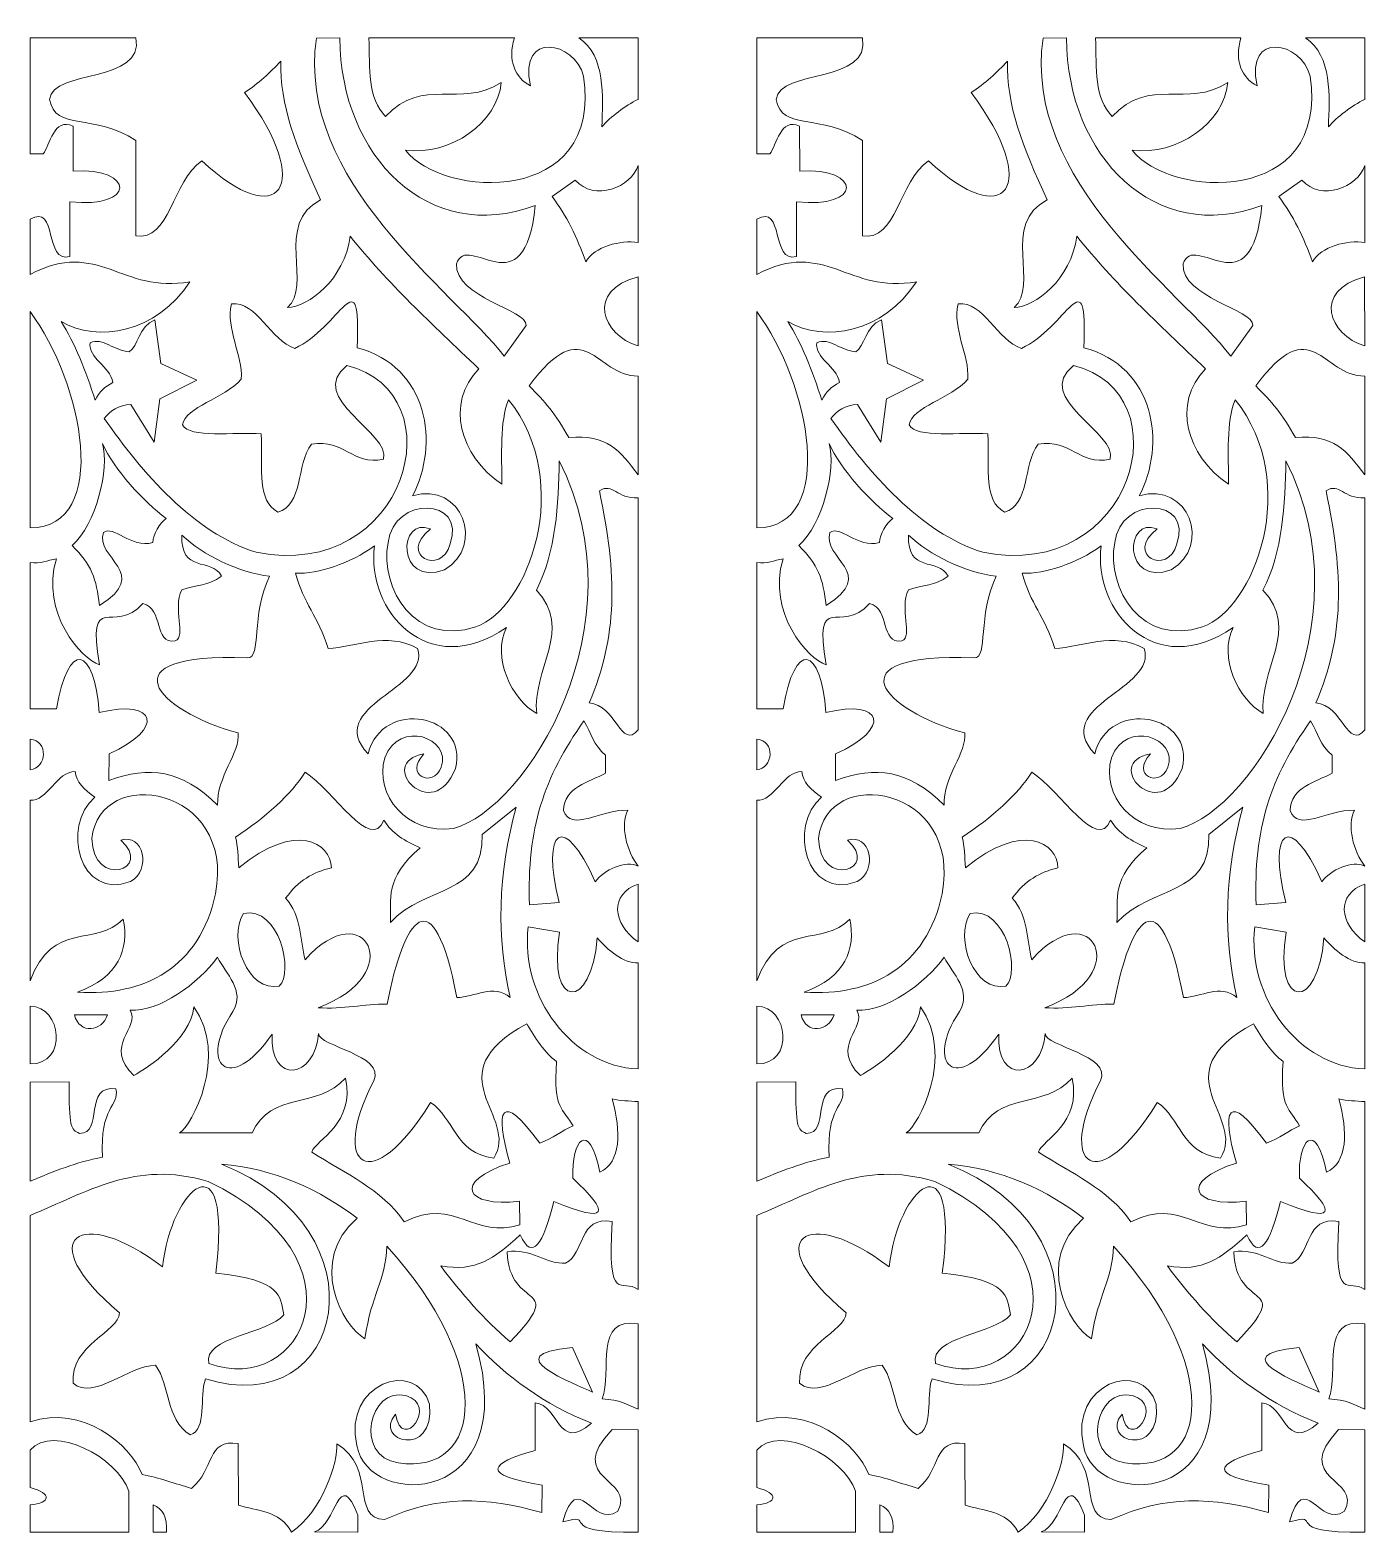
# Model space of a CAD drawing. Header units: centimetres. Extents: x -14.9 to 15, y -16.7 to 16.9.
import ezdxf

# ---------------------------------------------------------------- set-up
doc = ezdxf.new("R2010")
doc.units = ezdxf.units.CM
doc.header["$MEASUREMENT"] = 0
doc.layers.add('layer 1', color=7, linetype='Continuous')

msp = doc.modelspace()

# ---------------------------------------------------------------- linework, layer by layer
at = {"layer": 'layer 1', "color": 177, "lineweight": 9}
for points, knots in [([(-7.33783, 16.69182), (-7.33783, 16.69182), (-4.08948, 16.69185), (-4.08948, 16.69185), (-4.08948, 16.69185), (-4.24327, 16.19851), (-4.07677, 15.7995), (-3.72888, 15.62365), (-3.72888, 15.62365), (-4.00201, 16.86826), (-2.73376, 16.61028), (-2.54635, 15.84149), (-2.54635, 15.84149), (-2.10377, 12.93446), (-5.69017, 13.09405), (-6.52197, 14.18877), (-6.52197, 14.18877), (-5.51368, 14.04857), (-4.45988, 14.80149), (-4.38459, 15.69366), (-4.38459, 15.69366), (-5.29425, 15.10685), (-6.12738, 15.84239), (-6.96544, 14.93758), (-6.96544, 14.93758), (-7.37049, 15.34471), (-7.31621, 16.00755), (-7.33783, 16.69182)], [0, 0, 0, 0, 0.125, 0.125, 0.125, 0.125, 0.25, 0.25, 0.25, 0.25, 0.375, 0.375, 0.375, 0.375, 0.5, 0.5, 0.5, 0.5, 0.625, 0.625, 0.625, 0.625, 0.75, 0.75, 0.75, 0.75, 1, 1, 1, 1]), ([(-14.90419, 16.69183), (-14.90419, 16.69183), (-12.54344, 16.69309), (-12.54344, 16.69309), (-12.54344, 16.69309), (-12.34506, 15.66836), (-14.3962, 16.00486), (-14.46739, 15.31773), (-14.46739, 15.31773), (-14.35362, 14.60684), (-13.47351, 15.01589), (-12.54308, 14.40241), (-12.54308, 14.40241), (-12.54308, 14.40241), (-12.54467, 12.27323), (-12.54467, 12.27323), (-12.54467, 12.27323), (-11.78276, 12.13653), (-11.73142, 13.49263), (-11.07074, 13.94768), (-11.07074, 13.94768), (-9.33938, 12.33231), (-8.53783, 13.36994), (-10.11445, 15.4709), (-10.11445, 15.4709), (-9.81433, 15.66795), (-9.54025, 15.92561), (-9.30243, 16.17342), (-9.30243, 16.17342), (-9.33488, 15.20525), (-8.96636, 14.26151), (-8.41658, 13.07297), (-8.41658, 13.07297), (-9.4608, 12.56286), (-8.58528, 11.1288), (-9.15821, 10.67044), (-9.15821, 10.67044), (-8.69277, 10.67894), (-7.88006, 11.29417), (-7.75826, 12.26287), (-7.75826, 12.26287), (-6.92604, 11.2227), (-5.94291, 10.31075), (-4.88122, 9.29981), (-4.88122, 9.29981), (-5.63461, 8.52232), (-5.31393, 7.36731), (-4.36872, 6.7216), (-4.36872, 6.7216), (-4.36713, 7.38531), (-4.42135, 8.10061), (-4.22031, 8.61013), (-4.22031, 8.61013), (-2.73043, 6.7417), (-3.78732, 3.93166), (-4.94898, 3.53507), (-4.94898, 3.53507), (-6.28769, 3.07803), (-7.10346, 4.37757), (-6.91009, 5.41661), (-6.91009, 5.41661), (-6.7825, 6.46758), (-5.16089, 6.43564), (-5.52143, 5.38917), (-5.52143, 5.38917), (-5.72002, 4.64936), (-6.70676, 5.14776), (-5.96451, 5.72149), (-5.96451, 5.72149), (-6.6896, 6.0306), (-6.73734, 4.41398), (-5.64743, 4.80626), (-5.64743, 4.80626), (-4.73482, 5.3578), (-5.25131, 6.78129), (-6.36098, 6.46334), (-6.36098, 6.46334), (-5.7585, 7.6137), (-6.00373, 9.34822), (-7.60306, 9.77167), (-7.60306, 9.77167), (-7.49959, 11.83814), (-7.98842, 10.20316), (-8.99163, 9.75713), (-8.99163, 9.75713), (-9.52374, 9.91966), (-9.8491, 10.82498), (-10.40727, 10.74809), (-10.40727, 10.74809), (-10.53658, 10.18416), (-10.15943, 9.62297), (-10.18719, 9.0707), (-10.18719, 9.0707), (-10.58384, 8.62339), (-11.42224, 8.45507), (-11.50269, 8.0496), (-11.50269, 8.0496), (-11.34845, 7.74071), (-10.32507, 7.89395), (-9.74359, 7.84589), (-9.74359, 7.84589), (-9.71126, 7.00928), (-9.83603, 6.36218), (-9.37278, 6.10012), (-9.37278, 6.10012), (-8.8086, 6.24576), (-8.9615, 7.14745), (-8.62079, 7.62), (-8.62079, 7.62), (-7.87325, 7.73533), (-7.72103, 7.13917), (-7.00979, 7.2799), (-7.00979, 7.2799), (-6.83675, 7.87058), (-8.7496, 8.6328), (-7.8335, 9.37505), (-7.8335, 9.37505), (-5.33617, 8.75974), (-6.49006, 4.53375), (-9.85326, 5.20027), (-9.85326, 5.20027), (-11.25952, 5.6386), (-12.40418, 6.98102), (-13.24639, 8.19181), (-13.24639, 8.19181), (-13.12262, 8.35926), (-12.92194, 8.49164), (-12.65367, 8.50456), (-12.65367, 8.50456), (-12.65367, 8.50456), (-12.13041, 7.66153), (-12.13041, 7.66153), (-12.13041, 7.66153), (-12.13041, 7.66153), (-12.00444, 8.63053), (-12.00444, 8.63053), (-12.00444, 8.63053), (-12.00444, 8.63053), (-11.18079, 9.0472), (-11.18079, 9.0472), (-11.18079, 9.0472), (-11.18079, 9.0472), (-11.98506, 9.41542), (-11.98506, 9.41542), (-11.98506, 9.41542), (-11.98506, 9.41542), (-12.12072, 10.39411), (-12.12072, 10.39411), (-12.12072, 10.39411), (-12.48306, 10.25101), (-12.4941, 9.78555), (-12.68801, 9.68277), (-12.68801, 9.68277), (-13.0232, 9.69073), (-13.27797, 10.01284), (-13.56453, 9.88054), (-13.56453, 9.88054), (-13.60699, 9.53494), (-13.12425, 9.36609), (-13.05561, 8.99524), (-13.05561, 8.99524), (-13.2317, 8.90018), (-13.35874, 8.79167), (-13.44968, 8.59598), (-13.44968, 8.59598), (-13.65964, 9.2516), (-13.90982, 9.88181), (-14.21112, 10.35511), (-14.21112, 10.35511), (-13.40016, 9.87639), (-12.07935, 10.09568), (-11.33583, 11.24683), (-11.33583, 11.24683), (-12.8657, 10.96364), (-13.3689, 12.21155), (-14.90414, 11.4103), (-14.90414, 11.4103), (-14.90414, 11.4103), (-14.90423, 12.6407), (-14.90423, 12.6407), (-14.90423, 12.6407), (-14.28581, 13.0126), (-14.59419, 11.63875), (-14.01933, 11.81221), (-14.01933, 11.81221), (-14.01933, 11.81221), (-14.01735, 13.03271), (-14.01735, 13.03271), (-14.01735, 13.03271), (-12.54422, 12.865), (-12.54352, 13.80203), (-13.94518, 13.71913), (-13.94518, 13.71913), (-13.94518, 13.71913), (-13.94565, 14.71875), (-13.94565, 14.71875), (-13.94565, 14.71875), (-14.3759, 14.93433), (-14.45884, 14.28841), (-14.61402, 14.10079), (-14.61402, 14.10079), (-14.61402, 14.10079), (-14.9042, 14.09983), (-14.9042, 14.09983), (-14.9042, 14.09983), (-14.9042, 14.09983), (-14.90419, 16.69183), (-14.90419, 16.69183)], [0, 0, 0, 0, 0.01886792, 0.01886792, 0.01886792, 0.01886792, 0.03773585, 0.03773585, 0.03773585, 0.03773585, 0.05660377, 0.05660377, 0.05660377, 0.05660377, 0.0754717, 0.0754717, 0.0754717, 0.0754717, 0.09433962, 0.09433962, 0.09433962, 0.09433962, 0.11320755, 0.11320755, 0.11320755, 0.11320755, 0.13207547, 0.13207547, 0.13207547, 0.13207547, 0.1509434, 0.1509434, 0.1509434, 0.1509434, 0.16981132, 0.16981132, 0.16981132, 0.16981132, 0.18867925, 0.18867925, 0.18867925, 0.18867925, 0.20754717, 0.20754717, 0.20754717, 0.20754717, 0.22641509, 0.22641509, 0.22641509, 0.22641509, 0.24528302, 0.24528302, 0.24528302, 0.24528302, 0.26415094, 0.26415094, 0.26415094, 0.26415094, 0.28301887, 0.28301887, 0.28301887, 0.28301887, 0.30188679, 0.30188679, 0.30188679, 0.30188679, 0.32075472, 0.32075472, 0.32075472, 0.32075472, 0.33962264, 0.33962264, 0.33962264, 0.33962264, 0.35849057, 0.35849057, 0.35849057, 0.35849057, 0.37735849, 0.37735849, 0.37735849, 0.37735849, 0.39622642, 0.39622642, 0.39622642, 0.39622642, 0.41509434, 0.41509434, 0.41509434, 0.41509434, 0.43396226, 0.43396226, 0.43396226, 0.43396226, 0.45283019, 0.45283019, 0.45283019, 0.45283019, 0.47169811, 0.47169811, 0.47169811, 0.47169811, 0.49056604, 0.49056604, 0.49056604, 0.49056604, 0.50943396, 0.50943396, 0.50943396, 0.50943396, 0.52830189, 0.52830189, 0.52830189, 0.52830189, 0.54716981, 0.54716981, 0.54716981, 0.54716981, 0.56603774, 0.56603774, 0.56603774, 0.56603774, 0.58490566, 0.58490566, 0.58490566, 0.58490566, 0.60377358, 0.60377358, 0.60377358, 0.60377358, 0.62264151, 0.62264151, 0.62264151, 0.62264151, 0.64150943, 0.64150943, 0.64150943, 0.64150943, 0.66037736, 0.66037736, 0.66037736, 0.66037736, 0.67924528, 0.67924528, 0.67924528, 0.67924528, 0.69811321, 0.69811321, 0.69811321, 0.69811321, 0.71698113, 0.71698113, 0.71698113, 0.71698113, 0.73584906, 0.73584906, 0.73584906, 0.73584906, 0.75471698, 0.75471698, 0.75471698, 0.75471698, 0.77358491, 0.77358491, 0.77358491, 0.77358491, 0.79245283, 0.79245283, 0.79245283, 0.79245283, 0.81132075, 0.81132075, 0.81132075, 0.81132075, 0.83018868, 0.83018868, 0.83018868, 0.83018868, 0.8490566, 0.8490566, 0.8490566, 0.8490566, 0.86792453, 0.86792453, 0.86792453, 0.86792453, 0.88679245, 0.88679245, 0.88679245, 0.88679245, 0.90566038, 0.90566038, 0.90566038, 0.90566038, 0.9245283, 0.9245283, 0.9245283, 0.9245283, 0.94339623, 0.94339623, 0.94339623, 0.94339623, 0.96226415, 0.96226415, 0.96226415, 0.96226415, 1, 1, 1, 1]), ([(-3.62439, 12.94764), (-3.86098, 10.56973), (-5.13711, 12.40084), (-5.38146, 11.64453), (-5.38146, 11.64453), (-5.42294, 10.89325), (-3.7966, 10.62232), (-3.82409, 10.2691), (-3.82409, 10.2691), (-3.82409, 10.2691), (-4.31837, 9.58581), (-4.31837, 9.58581), (-4.31837, 9.58581), (-5.45742, 11.05535), (-8.97553, 13.49964), (-8.50951, 16.69019), (-8.50951, 16.69019), (-8.50951, 16.69019), (-7.9882, 16.69186), (-7.9882, 16.69186), (-7.9882, 16.69186), (-7.97121, 14.03335), (-5.99749, 12.06161), (-3.62439, 12.94764)], [0, 0, 0, 0, 0.14285714, 0.14285714, 0.14285714, 0.14285714, 0.28571429, 0.28571429, 0.28571429, 0.28571429, 0.42857143, 0.42857143, 0.42857143, 0.42857143, 0.57142857, 0.57142857, 0.57142857, 0.57142857, 0.71428571, 0.71428571, 0.71428571, 0.71428571, 1, 1, 1, 1]), ([(-2.65089, 16.69186), (-2.65089, 16.69186), (-1.32595, 16.69183), (-1.32595, 16.69183), (-1.32595, 16.69183), (-1.32595, 16.69183), (-1.32596, 15.31936), (-1.32596, 15.31936), (-1.32596, 15.31936), (-1.61353, 15.17829), (-1.94262, 14.93435), (-2.13632, 14.70317), (-2.13632, 14.70317), (-2.11368, 15.37188), (-2.04224, 16.29704), (-2.65089, 16.69186)], [0, 0, 0, 0, 0.2, 0.2, 0.2, 0.2, 0.4, 0.4, 0.4, 0.4, 0.6, 0.6, 0.6, 0.6, 1, 1, 1, 1]), ([(-1.32594, 13.84177), (-1.32594, 13.84177), (-1.32597, 12.12264), (-1.32597, 12.12264), (-1.32597, 12.12264), (-1.72048, 12.18231), (-2.30579, 12.03086), (-2.49392, 11.692), (-2.49392, 11.692), (-2.6849, 12.22682), (-2.92598, 12.73709), (-3.24624, 13.14693), (-3.24624, 13.14693), (-3.24624, 13.14693), (-2.72772, 13.51347), (-2.72772, 13.51347), (-2.72772, 13.51347), (-2.30636, 13.03369), (-1.47127, 13.35913), (-1.32594, 13.84177)], [0, 0, 0, 0, 0.16666667, 0.16666667, 0.16666667, 0.16666667, 0.33333333, 0.33333333, 0.33333333, 0.33333333, 0.5, 0.5, 0.5, 0.5, 0.66666667, 0.66666667, 0.66666667, 0.66666667, 1, 1, 1, 1]), ([(-1.32808, 11.35654), (-2.50034, 11.04519), (-2.13194, 10.05921), (-1.32613, 9.80988), (-1.32613, 9.80988), (-1.32613, 9.80988), (-1.32808, 11.35654), (-1.32808, 11.35654)], [0, 0, 0, 0, 0.33333333, 0.33333333, 0.33333333, 0.33333333, 1, 1, 1, 1]), ([(-14.90418, 10.57731), (-13.72471, 8.99864), (-13.08316, 5.76214), (-14.90419, 5.74658), (-14.90419, 5.74658), (-14.90419, 5.74658), (-14.90418, 10.57731), (-14.90418, 10.57731)], [0, 0, 0, 0, 0.33333333, 0.33333333, 0.33333333, 0.33333333, 1, 1, 1, 1]), ([(-1.32596, 9.13647), (-1.32596, 9.13647), (-1.32588, 6.92871), (-1.32588, 6.92871), (-1.32588, 6.92871), (-1.72675, 7.46257), (-2.01274, 7.84415), (-2.87528, 7.76451), (-2.87528, 7.76451), (-3.16803, 8.30552), (-3.40306, 8.5626), (-3.76073, 8.91903), (-3.76073, 8.91903), (-2.49226, 10.61991), (-2.29215, 9.12815), (-1.32596, 9.13647)], [0, 0, 0, 0, 0.2, 0.2, 0.2, 0.2, 0.4, 0.4, 0.4, 0.4, 0.6, 0.6, 0.6, 0.6, 1, 1, 1, 1]), ([(-13.29008, 7.62853), (-13.01968, 7.04615), (-12.37481, 6.33863), (-11.86445, 5.95447), (-11.86445, 5.95447), (-12.00905, 5.8577), (-12.15152, 5.60364), (-12.16573, 5.41859), (-12.16573, 5.41859), (-12.65293, 5.28235), (-13.04145, 5.81768), (-13.26826, 5.64265), (-13.26826, 5.64265), (-13.46988, 5.0729), (-12.18156, 4.73185), (-13.35523, 4.01204), (-13.35523, 4.01204), (-13.42124, 4.60976), (-13.53331, 4.92756), (-13.96345, 5.35155), (-13.96345, 5.35155), (-13.43999, 5.81181), (-13.11906, 7.0784), (-13.29008, 7.62853)], [0, 0, 0, 0, 0.14285714, 0.14285714, 0.14285714, 0.14285714, 0.28571429, 0.28571429, 0.28571429, 0.28571429, 0.42857143, 0.42857143, 0.42857143, 0.42857143, 0.57142857, 0.57142857, 0.57142857, 0.57142857, 0.71428571, 0.71428571, 0.71428571, 0.71428571, 1, 1, 1, 1]), ([(-7.2132, 5.3466), (-7.76067, 4.9465), (-8.46619, 4.71636), (-8.97784, 4.73244), (-8.97784, 4.73244), (-8.79216, 4.0508), (-8.47604, 3.77651), (-8.24692, 3.05377), (-8.24692, 3.05377), (-7.65667, 3.07577), (-6.93316, 3.43937), (-6.25468, 3.05116), (-6.25468, 3.05116), (-5.94064, 2.14578), (-8.35228, 1.77892), (-7.35682, 0.69406), (-7.35682, 0.69406), (-7.03502, 1.96017), (-5.09791, 1.58223), (-5.40508, 0.36772), (-5.40508, 0.36772), (-5.90518, -0.91502), (-7.21234, 0.50105), (-6.10851, 0.69577), (-6.10851, 0.69577), (-6.56572, 0.22055), (-5.91254, -0.08555), (-5.72169, 0.40067), (-5.72169, 0.40067), (-5.49437, 1.05822), (-6.65559, 1.46831), (-6.98362, 0.61021), (-6.98362, 0.61021), (-7.22312, -0.21741), (-6.4867, -1.12239), (-5.44806, -0.97051), (-5.44806, -0.97051), (-3.81563, -0.53315), (-1.23288, 3.57421), (-3.08803, 7.24717), (-3.08803, 7.24717), (-3.10438, 6.26877), (-3.15463, 5.21879), (-3.59855, 4.35067), (-3.59855, 4.35067), (-2.7567, 3.50882), (-3.70241, 2.55081), (-3.59068, 1.6022), (-3.59068, 1.6022), (-4.14399, 1.89175), (-4.6004, 2.8596), (-4.26222, 3.51736), (-4.26222, 3.51736), (-6.02582, 2.31698), (-7.39302, 3.89437), (-7.2132, 5.3466)], [0, 0, 0, 0, 0.06666667, 0.06666667, 0.06666667, 0.06666667, 0.13333333, 0.13333333, 0.13333333, 0.13333333, 0.2, 0.2, 0.2, 0.2, 0.26666667, 0.26666667, 0.26666667, 0.26666667, 0.33333333, 0.33333333, 0.33333333, 0.33333333, 0.4, 0.4, 0.4, 0.4, 0.46666667, 0.46666667, 0.46666667, 0.46666667, 0.53333333, 0.53333333, 0.53333333, 0.53333333, 0.6, 0.6, 0.6, 0.6, 0.66666667, 0.66666667, 0.66666667, 0.66666667, 0.73333333, 0.73333333, 0.73333333, 0.73333333, 0.8, 0.8, 0.8, 0.8, 0.86666667, 0.86666667, 0.86666667, 0.86666667, 1, 1, 1, 1]), ([(-1.32598, 6.41579), (-1.32598, 6.41579), (-1.32595, 1.23411), (-1.32595, 1.23411), (-1.32595, 1.23411), (-1.70691, 0.77166), (-1.81613, 1.78919), (-2.41924, 1.83599), (-2.41924, 1.83599), (-1.78258, 3.30685), (-1.79056, 4.69516), (-2.19095, 6.57545), (-2.19095, 6.57545), (-1.89008, 6.76663), (-1.79942, 6.3876), (-1.32598, 6.41579)], [0, 0, 0, 0, 0.2, 0.2, 0.2, 0.2, 0.4, 0.4, 0.4, 0.4, 0.6, 0.6, 0.6, 0.6, 1, 1, 1, 1]), ([(-14.90417, 4.9714), (-14.67806, 4.92971), (-14.51391, 5.02787), (-14.31767, 5.05591), (-14.31767, 5.05591), (-14.67995, 3.84513), (-13.7572, 2.81815), (-13.35717, 2.68681), (-13.35717, 2.68681), (-13.63109, 4.39794), (-13.04163, 3.32781), (-12.3858, 4.05656), (-12.3858, 4.05656), (-11.90817, 3.93216), (-12.16239, 3.15772), (-11.66437, 3.21871), (-11.66437, 3.21871), (-11.40759, 3.3329), (-11.72666, 3.93077), (-11.51766, 4.36215), (-11.51766, 4.36215), (-11.18236, 4.48212), (-10.93517, 4.44128), (-10.62987, 4.66911), (-10.62987, 4.66911), (-10.85653, 5.08753), (-11.55456, 4.72928), (-11.51246, 5.58378), (-11.51246, 5.58378), (-11.04987, 5.13487), (-10.24645, 4.75262), (-9.55539, 4.66419), (-9.55539, 4.66419), (-9.9831, 3.81781), (-9.723, 2.83089), (-10.05041, 2.84316), (-10.05041, 2.84316), (-13.25426, 2.96324), (-12.10334, 1.66622), (-10.25841, 1.16312), (-10.25841, 1.16312), (-10.20598, 0.73578), (-10.74178, 0.17848), (-10.7167, -0.44723), (-10.7167, -0.44723), (-11.53985, 0.34851), (-12.23121, 0.43092), (-13.14547, 0.10241), (-13.14547, 0.10241), (-13.14547, 0.10241), (-13.14172, 0.69491), (-13.14172, 0.69491), (-13.14172, 0.69491), (-11.88266, 1.26222), (-12.07175, 1.93296), (-13.35989, 1.62102), (-13.35989, 1.62102), (-13.47564, 3.10484), (-14.0514, 3.26279), (-14.31547, 1.69991), (-14.31547, 1.69991), (-14.31547, 1.69991), (-14.90422, 1.69991), (-14.90422, 1.69991), (-14.90422, 1.69991), (-14.90422, 1.69991), (-14.90417, 4.9714), (-14.90417, 4.9714)], [0, 0, 0, 0, 0.05555556, 0.05555556, 0.05555556, 0.05555556, 0.11111111, 0.11111111, 0.11111111, 0.11111111, 0.16666667, 0.16666667, 0.16666667, 0.16666667, 0.22222222, 0.22222222, 0.22222222, 0.22222222, 0.27777778, 0.27777778, 0.27777778, 0.27777778, 0.33333333, 0.33333333, 0.33333333, 0.33333333, 0.38888889, 0.38888889, 0.38888889, 0.38888889, 0.44444444, 0.44444444, 0.44444444, 0.44444444, 0.5, 0.5, 0.5, 0.5, 0.55555556, 0.55555556, 0.55555556, 0.55555556, 0.61111111, 0.61111111, 0.61111111, 0.61111111, 0.66666667, 0.66666667, 0.66666667, 0.66666667, 0.72222222, 0.72222222, 0.72222222, 0.72222222, 0.77777778, 0.77777778, 0.77777778, 0.77777778, 0.83333333, 0.83333333, 0.83333333, 0.83333333, 0.88888889, 0.88888889, 0.88888889, 0.88888889, 1, 1, 1, 1]), ([(-2.53413, 1.4323), (-2.35931, 1.15314), (-2.33413, 0.89758), (-2.05095, 0.66485), (-2.05095, 0.66485), (-2.05095, 0.66485), (-2.05095, 0.26786), (-2.05095, 0.26786), (-2.05095, 0.26786), (-2.42561, 0.05622), (-2.96834, -0.03474), (-2.99389, -0.56963), (-2.99389, -0.56963), (-2.81008, -1.05693), (-2.19064, -0.55217), (-1.55529, -0.56145), (-1.55529, -0.56145), (-1.73334, -0.90856), (-1.57938, -1.46765), (-1.32598, -1.81578), (-1.32598, -1.81578), (-1.59609, -1.67268), (-2.10027, -1.88903), (-2.28129, -2.16349), (-2.28129, -2.16349), (-2.99389, -0.56963), (-3.49674, -0.98116), (-3.09057, -2.62773), (-3.09057, -2.62773), (-3.09057, -2.62773), (-3.75116, -2.67288), (-3.75116, -2.67288), (-3.75116, -2.67288), (-3.81647, -0.98958), (-3.43019, 0.18121), (-2.53413, 1.4323)], [0, 0, 0, 0, 0.1, 0.1, 0.1, 0.1, 0.2, 0.2, 0.2, 0.2, 0.3, 0.3, 0.3, 0.3, 0.4, 0.4, 0.4, 0.4, 0.5, 0.5, 0.5, 0.5, 0.6, 0.6, 0.6, 0.6, 0.7, 0.7, 0.7, 0.7, 0.8, 0.8, 0.8, 0.8, 1, 1, 1, 1]), ([(-14.90417, 1.02261), (-14.48686, 0.99766), (-14.5315, 0.37127), (-14.90417, 0.34123), (-14.90417, 0.34123), (-14.90417, 0.34123), (-14.90417, 1.02261), (-14.90417, 1.02261)], [0, 0, 0, 0, 0.33333333, 0.33333333, 0.33333333, 0.33333333, 1, 1, 1, 1]), ([(-14.90413, -0.33976), (-14.51362, -0.36718), (-14.3011, 0.31377), (-13.89625, 0.30199), (-13.89625, 0.30199), (-13.88303, 0.08144), (-13.69117, -0.11682), (-13.45671, -0.27124), (-13.45671, -0.27124), (-14.22786, -0.91917), (-13.78831, -2.59191), (-12.66417, -2.15527), (-12.66417, -2.15527), (-12.18336, -1.89365), (-12.36949, -1.07013), (-12.88007, -1.23062), (-12.88007, -1.23062), (-12.13533, -1.8866), (-13.49157, -2.34092), (-13.52447, -1.19482), (-13.52447, -1.19482), (-13.3544, 0.46965), (-10.30664, -0.01325), (-10.76407, -2.42947), (-10.76407, -2.42947), (-11.11628, -4.08055), (-12.35058, -4.72389), (-13.84473, -4.62698), (-13.84473, -4.62698), (-12.92954, -4.29783), (-12.68454, -3.66181), (-12.82637, -2.99377), (-12.82637, -2.99377), (-13.43295, -3.64016), (-14.3957, -2.99969), (-14.90425, -4.37645), (-14.90425, -4.37645), (-14.90425, -4.37645), (-14.90413, -0.33976), (-14.90413, -0.33976)], [0, 0, 0, 0, 0.09090909, 0.09090909, 0.09090909, 0.09090909, 0.18181818, 0.18181818, 0.18181818, 0.18181818, 0.27272727, 0.27272727, 0.27272727, 0.27272727, 0.36363636, 0.36363636, 0.36363636, 0.36363636, 0.45454545, 0.45454545, 0.45454545, 0.45454545, 0.54545455, 0.54545455, 0.54545455, 0.54545455, 0.63636364, 0.63636364, 0.63636364, 0.63636364, 0.72727273, 0.72727273, 0.72727273, 0.72727273, 0.81818182, 0.81818182, 0.81818182, 0.81818182, 1, 1, 1, 1]), ([(-7.00593, -0.78435), (-6.82191, -1.08577), (-6.53618, -1.24562), (-6.19218, -1.40435), (-6.19218, -1.40435), (-7.00043, -2.0812), (-6.83413, -2.55895), (-6.85868, -3.0706), (-6.85868, -3.0706), (-6.07319, -2.21928), (-4.77016, -2.50035), (-4.80493, -1.1021), (-4.80493, -1.1021), (-4.80493, -1.1021), (-4.04543, -0.4976), (-4.04543, -0.4976), (-4.04543, -0.4976), (-4.46845, -1.98984), (-4.4844, -3.41597), (-4.17988, -4.74901), (-4.17988, -4.74901), (-4.56483, -4.4249), (-4.97564, -4.74729), (-5.37351, -4.74643), (-5.37351, -4.74643), (-5.90375, -2.00406), (-6.56043, -2.95569), (-6.92978, -4.89758), (-6.92978, -4.89758), (-7.43977, -4.88622), (-7.92187, -5.01436), (-8.47372, -4.9751), (-8.47372, -4.9751), (-6.43428, -4.23221), (-7.4349, -2.39236), (-8.76434, -3.90587), (-8.76434, -3.90587), (-8.87874, -3.46387), (-8.83872, -2.91334), (-9.19773, -2.52959), (-9.19773, -2.52959), (-8.91548, -2.13219), (-8.58428, -1.94849), (-8.17656, -1.84846), (-8.17656, -1.84846), (-8.19373, -1.28804), (-8.95766, -0.80306), (-10.24551, -1.84647), (-10.24551, -1.84647), (-10.26254, -1.58418), (-10.25966, -1.38586), (-10.31643, -1.16278), (-10.31643, -1.16278), (-9.66954, -0.73962), (-9.0577, -0.20153), (-8.76288, 0.28952), (-8.76288, 0.28952), (-8.12398, -0.12879), (-7.28523, -1.52315), (-7.00593, -0.78435)], [0, 0, 0, 0, 0.0625, 0.0625, 0.0625, 0.0625, 0.125, 0.125, 0.125, 0.125, 0.1875, 0.1875, 0.1875, 0.1875, 0.25, 0.25, 0.25, 0.25, 0.3125, 0.3125, 0.3125, 0.3125, 0.375, 0.375, 0.375, 0.375, 0.4375, 0.4375, 0.4375, 0.4375, 0.5, 0.5, 0.5, 0.5, 0.5625, 0.5625, 0.5625, 0.5625, 0.625, 0.625, 0.625, 0.625, 0.6875, 0.6875, 0.6875, 0.6875, 0.75, 0.75, 0.75, 0.75, 0.8125, 0.8125, 0.8125, 0.8125, 0.875, 0.875, 0.875, 0.875, 1, 1, 1, 1]), ([(-1.32399, -2.21107), (-1.95822, -2.43829), (-1.91232, -3.09075), (-1.32399, -3.50635), (-1.32399, -3.50635), (-1.32399, -3.50635), (-1.32399, -2.21107), (-1.32399, -2.21107)], [0, 0, 0, 0, 0.33333333, 0.33333333, 0.33333333, 0.33333333, 1, 1, 1, 1]), ([(-10.13728, -2.86634), (-10.49724, -3.442), (-10.03487, -4.64137), (-9.33915, -4.49182), (-9.33915, -4.49182), (-9.01053, -4.18689), (-9.33705, -2.71073), (-10.13728, -2.86634)], [0, 0, 0, 0, 0.33333333, 0.33333333, 0.33333333, 0.33333333, 1, 1, 1, 1]), ([(-1.32591, -3.97078), (-1.32591, -3.97078), (-1.32594, -6.34066), (-1.32594, -6.34066), (-1.32594, -6.34066), (-2.79268, -6.29455), (-3.96885, -4.72651), (-3.77975, -3.16513), (-3.77975, -3.16513), (-3.77975, -3.16513), (-3.07765, -3.28373), (-3.07765, -3.28373), (-3.07765, -3.28373), (-3.36509, -5.0396), (-2.36692, -5.05685), (-2.23882, -3.4128), (-2.23882, -3.4128), (-2.01746, -3.67253), (-1.64527, -4.00147), (-1.32591, -3.97078)], [0, 0, 0, 0, 0.16666667, 0.16666667, 0.16666667, 0.16666667, 0.33333333, 0.33333333, 0.33333333, 0.33333333, 0.5, 0.5, 0.5, 0.5, 0.66666667, 0.66666667, 0.66666667, 0.66666667, 1, 1, 1, 1]), ([(-10.71568, -3.849), (-10.53687, -4.21568), (-10.08967, -4.59634), (-10.37597, -5.05992), (-10.37597, -5.05992), (-11.16661, -6.23604), (-10.43899, -6.93659), (-9.49922, -5.56514), (-9.49922, -5.56514), (-9.55414, -6.71591), (-8.53587, -6.56174), (-8.46479, -5.54841), (-8.46479, -5.54841), (-8.46146, -5.84021), (-6.96078, -6.03297), (-7.22532, -6.6052), (-7.22532, -6.6052), (-8.23604, -8.53664), (-7.28535, -9.24535), (-5.95922, -7.09008), (-5.95922, -7.09008), (-5.42828, -7.44492), (-5.42896, -8.21892), (-4.54819, -8.33642), (-4.54819, -8.33642), (-3.95472, -7.41315), (-5.91583, -6.4751), (-3.80991, -5.33145), (-3.80991, -5.33145), (-3.64495, -5.62814), (-3.39816, -6.00084), (-3.14795, -6.17714), (-3.14795, -6.17714), (-3.2259, -7.26538), (-2.99892, -7.21309), (-2.77937, -7.61699), (-2.77937, -7.61699), (-3.03278, -7.72397), (-3.22365, -7.88889), (-3.52313, -8.00205), (-3.52313, -8.00205), (-4.38985, -6.81131), (-4.5368, -7.24046), (-4.19243, -8.44563), (-4.19243, -8.44563), (-5.49609, -8.86681), (-5.17726, -9.44198), (-3.97329, -9.29809), (-3.97329, -9.29809), (-3.97329, -9.29809), (-3.96725, -9.82334), (-3.96725, -9.82334), (-3.96725, -9.82334), (-4.96185, -10.16684), (-5.42313, -9.19071), (-6.54666, -9.75626), (-6.54666, -9.75626), (-7.06675, -9.02673), (-7.85463, -8.67842), (-8.61427, -8.20188), (-8.61427, -8.20188), (-8.5143, -7.90968), (-7.63834, -7.57143), (-7.86312, -6.54939), (-7.86312, -6.54939), (-8.47901, -7.25144), (-9.52162, -6.82489), (-9.94598, -7.77318), (-9.94598, -7.77318), (-9.94598, -7.77318), (-11.56872, -7.7735), (-11.56872, -7.7735), (-11.56872, -7.7735), (-11.29305, -7.62012), (-10.47017, -6.05359), (-11.24745, -4.95608), (-11.24745, -4.95608), (-11.32903, -5.69942), (-12.26963, -6.30733), (-12.59007, -6.49213), (-12.59007, -6.49213), (-13.28442, -5.8137), (-12.42857, -5.42386), (-12.67108, -5.03266), (-12.67108, -5.03266), (-12.02444, -5.0698), (-11.14518, -4.4349), (-10.71568, -3.849)], [0, 0, 0, 0, 0.04347826, 0.04347826, 0.04347826, 0.04347826, 0.08695652, 0.08695652, 0.08695652, 0.08695652, 0.13043478, 0.13043478, 0.13043478, 0.13043478, 0.17391304, 0.17391304, 0.17391304, 0.17391304, 0.2173913, 0.2173913, 0.2173913, 0.2173913, 0.26086957, 0.26086957, 0.26086957, 0.26086957, 0.30434783, 0.30434783, 0.30434783, 0.30434783, 0.34782609, 0.34782609, 0.34782609, 0.34782609, 0.39130435, 0.39130435, 0.39130435, 0.39130435, 0.43478261, 0.43478261, 0.43478261, 0.43478261, 0.47826087, 0.47826087, 0.47826087, 0.47826087, 0.52173913, 0.52173913, 0.52173913, 0.52173913, 0.56521739, 0.56521739, 0.56521739, 0.56521739, 0.60869565, 0.60869565, 0.60869565, 0.60869565, 0.65217391, 0.65217391, 0.65217391, 0.65217391, 0.69565217, 0.69565217, 0.69565217, 0.69565217, 0.73913043, 0.73913043, 0.73913043, 0.73913043, 0.7826087, 0.7826087, 0.7826087, 0.7826087, 0.82608696, 0.82608696, 0.82608696, 0.82608696, 0.86956522, 0.86956522, 0.86956522, 0.86956522, 0.91304348, 0.91304348, 0.91304348, 0.91304348, 1, 1, 1, 1]), ([(-14.90421, -4.93814), (-14.18916, -4.94618), (-14.05679, -6.23836), (-14.90421, -6.23114), (-14.90421, -6.23114), (-14.90421, -6.23114), (-14.90421, -4.93814), (-14.90421, -4.93814)], [0, 0, 0, 0, 0.33333333, 0.33333333, 0.33333333, 0.33333333, 1, 1, 1, 1]), ([(-13.91287, -5.13578), (-13.79844, -5.58094), (-13.3009, -5.50774), (-13.17583, -5.13578), (-13.17583, -5.13578), (-13.17583, -5.13578), (-13.91287, -5.13578), (-13.91287, -5.13578)], [0, 0, 0, 0, 0.33333333, 0.33333333, 0.33333333, 0.33333333, 1, 1, 1, 1]), ([(-14.90418, -6.63944), (-14.90418, -6.63944), (-14.0286, -6.63466), (-14.0286, -6.63466), (-14.0286, -6.63466), (-14.03954, -7.64888), (-13.99317, -7.69525), (-13.80112, -7.78174), (-13.80112, -7.78174), (-13.25637, -7.80175), (-13.713, -6.67618), (-12.988, -6.78954), (-12.988, -6.78954), (-12.90284, -7.19806), (-13.3595, -7.1633), (-13.28375, -8.31571), (-13.28375, -8.31571), (-13.88177, -8.42513), (-14.36553, -8.63017), (-14.90415, -8.85058), (-14.90415, -8.85058), (-14.90415, -8.85058), (-14.90418, -6.63944), (-14.90418, -6.63944)], [0, 0, 0, 0, 0.14285714, 0.14285714, 0.14285714, 0.14285714, 0.28571429, 0.28571429, 0.28571429, 0.28571429, 0.42857143, 0.42857143, 0.42857143, 0.42857143, 0.57142857, 0.57142857, 0.57142857, 0.57142857, 0.71428571, 0.71428571, 0.71428571, 0.71428571, 1, 1, 1, 1]), ([(-1.32571, -7.07398), (-1.32571, -7.07398), (-1.32597, -11.27452), (-1.32597, -11.27452), (-1.32597, -11.27452), (-1.68867, -10.99073), (-2.01346, -11.68075), (-1.90798, -9.75257), (-1.90798, -9.75257), (-2.66215, -9.62532), (-2.50935, -10.46661), (-2.94557, -10.68182), (-2.94557, -10.68182), (-3.35878, -10.71897), (-3.73177, -10.33148), (-4.25227, -10.43122), (-4.25227, -10.43122), (-4.1978, -11.78464), (-2.88257, -11.08274), (-4.18514, -12.44056), (-4.18514, -12.44056), (-4.76967, -11.93976), (-5.27304, -11.35394), (-5.73361, -10.74418), (-5.73361, -10.74418), (-4.93692, -10.87548), (-4.56318, -10.59833), (-3.96129, -10.05075), (-3.96129, -10.05075), (-3.68082, -10.65458), (-3.44833, -10.24673), (-3.20512, -9.30352), (-3.20512, -9.30352), (-1.96696, -9.82346), (-1.9559, -9.54838), (-2.78447, -8.78442), (-2.78447, -8.78442), (-2.82273, -7.92901), (-2.41842, -7.45127), (-2.17832, -8.65205), (-2.17832, -8.65205), (-1.70617, -8.41614), (-1.70054, -7.75965), (-1.90405, -7.00968), (-1.90405, -7.00968), (-1.72485, -7.0605), (-1.5215, -7.05222), (-1.32571, -7.07398)], [0, 0, 0, 0, 0.07692308, 0.07692308, 0.07692308, 0.07692308, 0.15384615, 0.15384615, 0.15384615, 0.15384615, 0.23076923, 0.23076923, 0.23076923, 0.23076923, 0.30769231, 0.30769231, 0.30769231, 0.30769231, 0.38461538, 0.38461538, 0.38461538, 0.38461538, 0.46153846, 0.46153846, 0.46153846, 0.46153846, 0.53846154, 0.53846154, 0.53846154, 0.53846154, 0.61538462, 0.61538462, 0.61538462, 0.61538462, 0.69230769, 0.69230769, 0.69230769, 0.69230769, 0.76923077, 0.76923077, 0.76923077, 0.76923077, 0.84615385, 0.84615385, 0.84615385, 0.84615385, 1, 1, 1, 1]), ([(-2.36401, -14.25732), (-3.13724, -14.91674), (-3.07424, -13.85321), (-3.62715, -13.80271), (-3.62715, -13.80271), (-3.62715, -13.80271), (-3.62715, -14.86639), (-3.62715, -14.86639), (-3.62715, -14.86639), (-4.65698, -15.1597), (-4.85942, -15.41527), (-3.46926, -15.63922), (-3.46926, -15.63922), (-3.46926, -15.63922), (-3.47757, -16.25416), (-3.47757, -16.25416), (-3.47757, -16.25416), (-4.73217, -15.89895), (-5.78081, -15.86783), (-6.9927, -16.41205), (-6.9927, -16.41205), (-7.74906, -16.37539), (-7.15971, -15.24794), (-8.05638, -14.71681), (-8.05638, -14.71681), (-8.01053, -15.11689), (-8.38829, -16.2326), (-9.0635, -16.69083), (-9.0635, -16.69083), (-9.32891, -16.20119), (-9.85195, -16.21898), (-10.25022, -16.08796), (-10.25022, -16.08796), (-10.25285, -15.60598), (-10.2551, -15.19513), (-10.25774, -14.71315), (-10.25774, -14.71315), (-10.96382, -14.60116), (-10.7815, -15.28613), (-11.29842, -15.71401), (-11.29842, -15.71401), (-11.66645, -15.61152), (-12.03448, -15.46799), (-12.40251, -15.40654), (-12.40251, -15.40654), (-12.66899, -14.7123), (-13.73329, -13.84675), (-14.90205, -14.22533), (-14.90205, -14.22533), (-14.90205, -14.22533), (-14.90382, -9.61447), (-14.90382, -9.61447), (-14.90382, -9.61447), (-13.65921, -9.11221), (-12.55877, -8.36834), (-10.92944, -8.85602), (-10.92944, -8.85602), (-7.27281, -10.61139), (-8.82852, -13.69335), (-10.90984, -12.92249), (-10.90984, -12.92249), (-11.06093, -12.33049), (-9.56163, -12.25402), (-9.23792, -11.83643), (-9.23792, -11.83643), (-9.32235, -11.41172), (-9.27808, -11.06123), (-10.75939, -10.90557), (-10.75939, -10.90557), (-10.36835, -7.77326), (-11.76495, -8.99256), (-11.94464, -10.76747), (-11.94464, -10.76747), (-13.77979, -9.36387), (-14.90363, -10.10919), (-12.90739, -11.79162), (-12.90739, -11.79162), (-12.9202, -12.22369), (-14.01027, -12.50076), (-13.94559, -13.36682), (-13.94559, -13.36682), (-13.47827, -13.75957), (-12.71645, -12.96657), (-12.10189, -12.96407), (-12.10189, -12.96407), (-11.76152, -13.43565), (-11.88853, -14.14696), (-11.33219, -14.52137), (-11.33219, -14.52137), (-10.93781, -14.39395), (-11.13056, -13.66492), (-10.99015, -13.26837), (-10.99015, -13.26837), (-7.84451, -14.24232), (-6.92696, -9.95502), (-10.62648, -8.46917), (-10.62648, -8.46917), (-9.50461, -8.54946), (-8.37708, -9.06485), (-7.60315, -9.678), (-7.60315, -9.678), (-8.70293, -10.64089), (-7.94444, -12.06028), (-7.42999, -12.37337), (-7.42999, -12.37337), (-7.27274, -11.34906), (-6.97186, -11.09083), (-6.93774, -10.30592), (-6.93774, -10.30592), (-4.5342, -12.92671), (-4.75735, -15.43339), (-6.68605, -15.14341), (-6.68605, -15.14341), (-7.68232, -15.00192), (-7.33031, -13.42998), (-6.51501, -13.64215), (-6.51501, -13.64215), (-5.77813, -13.83547), (-6.58525, -14.94694), (-6.74639, -14.05678), (-6.74639, -14.05678), (-7.26192, -14.65779), (-5.8622, -15.06523), (-5.98206, -13.83595), (-5.98206, -13.83595), (-6.2897, -12.78943), (-7.9278, -13.38407), (-7.60579, -14.75789), (-7.60579, -14.75789), (-7.36174, -16.18744), (-3.90196, -16.14504), (-4.9501, -12.48661), (-4.9501, -12.48661), (-4.28542, -13.20875), (-3.42504, -13.83978), (-2.36401, -14.25732)], [0, 0, 0, 0, 0.02857143, 0.02857143, 0.02857143, 0.02857143, 0.05714286, 0.05714286, 0.05714286, 0.05714286, 0.08571429, 0.08571429, 0.08571429, 0.08571429, 0.11428571, 0.11428571, 0.11428571, 0.11428571, 0.14285714, 0.14285714, 0.14285714, 0.14285714, 0.17142857, 0.17142857, 0.17142857, 0.17142857, 0.2, 0.2, 0.2, 0.2, 0.22857143, 0.22857143, 0.22857143, 0.22857143, 0.25714286, 0.25714286, 0.25714286, 0.25714286, 0.28571429, 0.28571429, 0.28571429, 0.28571429, 0.31428571, 0.31428571, 0.31428571, 0.31428571, 0.34285714, 0.34285714, 0.34285714, 0.34285714, 0.37142857, 0.37142857, 0.37142857, 0.37142857, 0.4, 0.4, 0.4, 0.4, 0.42857143, 0.42857143, 0.42857143, 0.42857143, 0.45714286, 0.45714286, 0.45714286, 0.45714286, 0.48571429, 0.48571429, 0.48571429, 0.48571429, 0.51428571, 0.51428571, 0.51428571, 0.51428571, 0.54285714, 0.54285714, 0.54285714, 0.54285714, 0.57142857, 0.57142857, 0.57142857, 0.57142857, 0.6, 0.6, 0.6, 0.6, 0.62857143, 0.62857143, 0.62857143, 0.62857143, 0.65714286, 0.65714286, 0.65714286, 0.65714286, 0.68571429, 0.68571429, 0.68571429, 0.68571429, 0.71428571, 0.71428571, 0.71428571, 0.71428571, 0.74285714, 0.74285714, 0.74285714, 0.74285714, 0.77142857, 0.77142857, 0.77142857, 0.77142857, 0.8, 0.8, 0.8, 0.8, 0.82857143, 0.82857143, 0.82857143, 0.82857143, 0.85714286, 0.85714286, 0.85714286, 0.85714286, 0.88571429, 0.88571429, 0.88571429, 0.88571429, 0.91428571, 0.91428571, 0.91428571, 0.91428571, 0.94285714, 0.94285714, 0.94285714, 0.94285714, 1, 1, 1, 1]), ([(-1.32353, -12.03758), (-1.32353, -12.03758), (-1.32594, -13.9411), (-1.32594, -13.9411), (-1.32594, -13.9411), (-1.568, -13.84224), (-1.73607, -13.73332), (-2.12768, -13.71459), (-2.12768, -13.71459), (-1.89956, -13.10476), (-2.32121, -11.86332), (-1.32353, -12.03758)], [0, 0, 0, 0, 0.25, 0.25, 0.25, 0.25, 0.5, 0.5, 0.5, 0.5, 1, 1, 1, 1]), ([(-2.79307, -12.57017), (-4.55756, -12.7181), (-2.71842, -13.37407), (-2.34605, -13.56322), (-2.34605, -13.56322), (-2.34605, -13.56322), (-2.79307, -12.57017), (-2.79307, -12.57017)], [0, 0, 0, 0, 0.33333333, 0.33333333, 0.33333333, 0.33333333, 1, 1, 1, 1]), ([(-12.69583, -16.69196), (-12.69583, -16.69196), (-12.69583, -15.77484), (-12.69583, -15.77484), (-12.69583, -15.77484), (-12.96244, -15.01905), (-14.3743, -14.26974), (-14.90422, -14.8586), (-14.90422, -14.8586), (-14.90422, -14.8586), (-14.90426, -15.69607), (-14.90426, -15.69607), (-14.90426, -15.69607), (-14.4032, -15.833), (-14.43988, -16.03805), (-14.90412, -16.08145), (-14.90412, -16.08145), (-14.90412, -16.08145), (-14.90401, -16.69083), (-14.90401, -16.69083), (-14.90401, -16.69083), (-14.90401, -16.69083), (-12.69583, -16.69196), (-12.69583, -16.69196)], [0, 0, 0, 0, 0.14285714, 0.14285714, 0.14285714, 0.14285714, 0.28571429, 0.28571429, 0.28571429, 0.28571429, 0.42857143, 0.42857143, 0.42857143, 0.42857143, 0.57142857, 0.57142857, 0.57142857, 0.57142857, 0.71428571, 0.71428571, 0.71428571, 0.71428571, 1, 1, 1, 1]), ([(-1.3241, -14.40336), (-1.3241, -14.40336), (-1.32404, -16.69061), (-1.32404, -16.69061), (-1.32404, -16.69061), (-3.2602, -16.7319), (-2.19113, -16.24012), (-3.00744, -16.4621), (-3.00744, -16.4621), (-2.66577, -15.25825), (-2.35417, -16.62647), (-1.77591, -16.22505), (-1.77591, -16.22505), (-1.38137, -15.47625), (-2.97676, -15.53225), (-1.90848, -14.40189), (-1.90848, -14.40189), (-1.90848, -14.40189), (-1.3241, -14.40336), (-1.3241, -14.40336)], [0, 0, 0, 0, 0.16666667, 0.16666667, 0.16666667, 0.16666667, 0.33333333, 0.33333333, 0.33333333, 0.33333333, 0.5, 0.5, 0.5, 0.5, 0.66666667, 0.66666667, 0.66666667, 0.66666667, 1, 1, 1, 1]), ([(-7.58287, -16.31044), (-7.58287, -16.31044), (-7.58287, -16.69236), (-7.58287, -16.69236), (-7.58287, -16.69236), (-7.58287, -16.69236), (-8.55069, -16.68802), (-8.55069, -16.68802), (-8.55069, -16.68802), (-8.0619, -16.53124), (-8.01546, -15.21279), (-7.58287, -16.31044)], [0, 0, 0, 0, 0.25, 0.25, 0.25, 0.25, 0.5, 0.5, 0.5, 0.5, 1, 1, 1, 1]), ([(-12.1587, -16.08282), (-12.1587, -16.08282), (-12.1587, -16.69053), (-12.1587, -16.69053), (-12.1587, -16.69053), (-12.1587, -16.69053), (-11.86126, -16.69061), (-11.86126, -16.69061), (-11.86126, -16.69061), (-11.8354, -16.35443), (-11.94751, -16.16902), (-12.1587, -16.08282)], [0, 0, 0, 0, 0.25, 0.25, 0.25, 0.25, 0.5, 0.5, 0.5, 0.5, 1, 1, 1, 1])]:
    msp.add_open_spline(points, degree=3, knots=knots, dxfattribs=at)
at = {"layer": 'layer 1', "color": 242, "lineweight": 9}
for points, knots in [([(8.88996, 16.69182), (8.88996, 16.69182), (12.13831, 16.69185), (12.13831, 16.69185), (12.13831, 16.69185), (11.98452, 16.19851), (12.15102, 15.7995), (12.49891, 15.62365), (12.49891, 15.62365), (12.22578, 16.86826), (13.49403, 16.61028), (13.68144, 15.84149), (13.68144, 15.84149), (14.12402, 12.93446), (10.53762, 13.09405), (9.70582, 14.18877), (9.70582, 14.18877), (10.71411, 14.04857), (11.76791, 14.80149), (11.8432, 15.69366), (11.8432, 15.69366), (10.93354, 15.10685), (10.10041, 15.84239), (9.26235, 14.93758), (9.26235, 14.93758), (8.8573, 15.34471), (8.91158, 16.00755), (8.88996, 16.69182)], [0, 0, 0, 0, 0.125, 0.125, 0.125, 0.125, 0.25, 0.25, 0.25, 0.25, 0.375, 0.375, 0.375, 0.375, 0.5, 0.5, 0.5, 0.5, 0.625, 0.625, 0.625, 0.625, 0.75, 0.75, 0.75, 0.75, 1, 1, 1, 1]), ([(1.3236, 16.69183), (1.3236, 16.69183), (3.68435, 16.69309), (3.68435, 16.69309), (3.68435, 16.69309), (3.88273, 15.66836), (1.83159, 16.00486), (1.7604, 15.31773), (1.7604, 15.31773), (1.87417, 14.60684), (2.75428, 15.01589), (3.68471, 14.40241), (3.68471, 14.40241), (3.68471, 14.40241), (3.68312, 12.27323), (3.68312, 12.27323), (3.68312, 12.27323), (4.44503, 12.13653), (4.49637, 13.49263), (5.15705, 13.94768), (5.15705, 13.94768), (6.88841, 12.33231), (7.68996, 13.36994), (6.11334, 15.4709), (6.11334, 15.4709), (6.41346, 15.66795), (6.68754, 15.92561), (6.92536, 16.17342), (6.92536, 16.17342), (6.89291, 15.20525), (7.26143, 14.26151), (7.81121, 13.07297), (7.81121, 13.07297), (6.76699, 12.56286), (7.64251, 11.1288), (7.06958, 10.67044), (7.06958, 10.67044), (7.53502, 10.67894), (8.34773, 11.29417), (8.46953, 12.26287), (8.46953, 12.26287), (9.30175, 11.2227), (10.28488, 10.31075), (11.34657, 9.29981), (11.34657, 9.29981), (10.59318, 8.52232), (10.91386, 7.36731), (11.85907, 6.7216), (11.85907, 6.7216), (11.86066, 7.38531), (11.80644, 8.10061), (12.00748, 8.61013), (12.00748, 8.61013), (13.49736, 6.7417), (12.44047, 3.93166), (11.27881, 3.53507), (11.27881, 3.53507), (9.9401, 3.07803), (9.12433, 4.37757), (9.3177, 5.41661), (9.3177, 5.41661), (9.44529, 6.46758), (11.0669, 6.43564), (10.70636, 5.38917), (10.70636, 5.38917), (10.50777, 4.64936), (9.52103, 5.14776), (10.26328, 5.72149), (10.26328, 5.72149), (9.53819, 6.0306), (9.49045, 4.41398), (10.58036, 4.80626), (10.58036, 4.80626), (11.49297, 5.3578), (10.97648, 6.78129), (9.86681, 6.46334), (9.86681, 6.46334), (10.46929, 7.6137), (10.22406, 9.34822), (8.62473, 9.77167), (8.62473, 9.77167), (8.7282, 11.83814), (8.23937, 10.20316), (7.23616, 9.75713), (7.23616, 9.75713), (6.70405, 9.91966), (6.37869, 10.82498), (5.82052, 10.74809), (5.82052, 10.74809), (5.69121, 10.18416), (6.06836, 9.62297), (6.0406, 9.0707), (6.0406, 9.0707), (5.64395, 8.62339), (4.80555, 8.45507), (4.7251, 8.0496), (4.7251, 8.0496), (4.87934, 7.74071), (5.90272, 7.89395), (6.4842, 7.84589), (6.4842, 7.84589), (6.51653, 7.00928), (6.39176, 6.36218), (6.85501, 6.10012), (6.85501, 6.10012), (7.41919, 6.24576), (7.26629, 7.14745), (7.607, 7.62), (7.607, 7.62), (8.35454, 7.73533), (8.50676, 7.13917), (9.218, 7.2799), (9.218, 7.2799), (9.39104, 7.87058), (7.47819, 8.6328), (8.39429, 9.37505), (8.39429, 9.37505), (10.89162, 8.75974), (9.73773, 4.53375), (6.37453, 5.20027), (6.37453, 5.20027), (4.96827, 5.6386), (3.82361, 6.98102), (2.9814, 8.19181), (2.9814, 8.19181), (3.10517, 8.35926), (3.30585, 8.49164), (3.57412, 8.50456), (3.57412, 8.50456), (3.57412, 8.50456), (4.09738, 7.66153), (4.09738, 7.66153), (4.09738, 7.66153), (4.09738, 7.66153), (4.22335, 8.63053), (4.22335, 8.63053), (4.22335, 8.63053), (4.22335, 8.63053), (5.047, 9.0472), (5.047, 9.0472), (5.047, 9.0472), (5.047, 9.0472), (4.24273, 9.41542), (4.24273, 9.41542), (4.24273, 9.41542), (4.24273, 9.41542), (4.10707, 10.39411), (4.10707, 10.39411), (4.10707, 10.39411), (3.74473, 10.25101), (3.73369, 9.78555), (3.53978, 9.68277), (3.53978, 9.68277), (3.20459, 9.69073), (2.94982, 10.01284), (2.66326, 9.88054), (2.66326, 9.88054), (2.6208, 9.53494), (3.10354, 9.36609), (3.17218, 8.99524), (3.17218, 8.99524), (2.99609, 8.90018), (2.86905, 8.79167), (2.77811, 8.59598), (2.77811, 8.59598), (2.56815, 9.2516), (2.31797, 9.88181), (2.01667, 10.35511), (2.01667, 10.35511), (2.82763, 9.87639), (4.14844, 10.09568), (4.89196, 11.24683), (4.89196, 11.24683), (3.36209, 10.96364), (2.85889, 12.21155), (1.32365, 11.4103), (1.32365, 11.4103), (1.32365, 11.4103), (1.32356, 12.6407), (1.32356, 12.6407), (1.32356, 12.6407), (1.94198, 13.0126), (1.6336, 11.63875), (2.20846, 11.81221), (2.20846, 11.81221), (2.20846, 11.81221), (2.21044, 13.03271), (2.21044, 13.03271), (2.21044, 13.03271), (3.68357, 12.865), (3.68427, 13.80203), (2.28261, 13.71913), (2.28261, 13.71913), (2.28261, 13.71913), (2.28214, 14.71875), (2.28214, 14.71875), (2.28214, 14.71875), (1.85189, 14.93433), (1.76895, 14.28841), (1.61377, 14.10079), (1.61377, 14.10079), (1.61377, 14.10079), (1.32359, 14.09983), (1.32359, 14.09983), (1.32359, 14.09983), (1.32359, 14.09983), (1.3236, 16.69183), (1.3236, 16.69183)], [0, 0, 0, 0, 0.01886792, 0.01886792, 0.01886792, 0.01886792, 0.03773585, 0.03773585, 0.03773585, 0.03773585, 0.05660377, 0.05660377, 0.05660377, 0.05660377, 0.0754717, 0.0754717, 0.0754717, 0.0754717, 0.09433962, 0.09433962, 0.09433962, 0.09433962, 0.11320755, 0.11320755, 0.11320755, 0.11320755, 0.13207547, 0.13207547, 0.13207547, 0.13207547, 0.1509434, 0.1509434, 0.1509434, 0.1509434, 0.16981132, 0.16981132, 0.16981132, 0.16981132, 0.18867925, 0.18867925, 0.18867925, 0.18867925, 0.20754717, 0.20754717, 0.20754717, 0.20754717, 0.22641509, 0.22641509, 0.22641509, 0.22641509, 0.24528302, 0.24528302, 0.24528302, 0.24528302, 0.26415094, 0.26415094, 0.26415094, 0.26415094, 0.28301887, 0.28301887, 0.28301887, 0.28301887, 0.30188679, 0.30188679, 0.30188679, 0.30188679, 0.32075472, 0.32075472, 0.32075472, 0.32075472, 0.33962264, 0.33962264, 0.33962264, 0.33962264, 0.35849057, 0.35849057, 0.35849057, 0.35849057, 0.37735849, 0.37735849, 0.37735849, 0.37735849, 0.39622642, 0.39622642, 0.39622642, 0.39622642, 0.41509434, 0.41509434, 0.41509434, 0.41509434, 0.43396226, 0.43396226, 0.43396226, 0.43396226, 0.45283019, 0.45283019, 0.45283019, 0.45283019, 0.47169811, 0.47169811, 0.47169811, 0.47169811, 0.49056604, 0.49056604, 0.49056604, 0.49056604, 0.50943396, 0.50943396, 0.50943396, 0.50943396, 0.52830189, 0.52830189, 0.52830189, 0.52830189, 0.54716981, 0.54716981, 0.54716981, 0.54716981, 0.56603774, 0.56603774, 0.56603774, 0.56603774, 0.58490566, 0.58490566, 0.58490566, 0.58490566, 0.60377358, 0.60377358, 0.60377358, 0.60377358, 0.62264151, 0.62264151, 0.62264151, 0.62264151, 0.64150943, 0.64150943, 0.64150943, 0.64150943, 0.66037736, 0.66037736, 0.66037736, 0.66037736, 0.67924528, 0.67924528, 0.67924528, 0.67924528, 0.69811321, 0.69811321, 0.69811321, 0.69811321, 0.71698113, 0.71698113, 0.71698113, 0.71698113, 0.73584906, 0.73584906, 0.73584906, 0.73584906, 0.75471698, 0.75471698, 0.75471698, 0.75471698, 0.77358491, 0.77358491, 0.77358491, 0.77358491, 0.79245283, 0.79245283, 0.79245283, 0.79245283, 0.81132075, 0.81132075, 0.81132075, 0.81132075, 0.83018868, 0.83018868, 0.83018868, 0.83018868, 0.8490566, 0.8490566, 0.8490566, 0.8490566, 0.86792453, 0.86792453, 0.86792453, 0.86792453, 0.88679245, 0.88679245, 0.88679245, 0.88679245, 0.90566038, 0.90566038, 0.90566038, 0.90566038, 0.9245283, 0.9245283, 0.9245283, 0.9245283, 0.94339623, 0.94339623, 0.94339623, 0.94339623, 0.96226415, 0.96226415, 0.96226415, 0.96226415, 1, 1, 1, 1]), ([(12.6034, 12.94764), (12.36681, 10.56973), (11.09068, 12.40084), (10.84633, 11.64453), (10.84633, 11.64453), (10.80485, 10.89325), (12.43119, 10.62232), (12.4037, 10.2691), (12.4037, 10.2691), (12.4037, 10.2691), (11.90942, 9.58581), (11.90942, 9.58581), (11.90942, 9.58581), (10.77037, 11.05535), (7.25226, 13.49964), (7.71828, 16.69019), (7.71828, 16.69019), (7.71828, 16.69019), (8.23959, 16.69186), (8.23959, 16.69186), (8.23959, 16.69186), (8.25658, 14.03335), (10.2303, 12.06161), (12.6034, 12.94764)], [0, 0, 0, 0, 0.14285714, 0.14285714, 0.14285714, 0.14285714, 0.28571429, 0.28571429, 0.28571429, 0.28571429, 0.42857143, 0.42857143, 0.42857143, 0.42857143, 0.57142857, 0.57142857, 0.57142857, 0.57142857, 0.71428571, 0.71428571, 0.71428571, 0.71428571, 1, 1, 1, 1]), ([(13.5769, 16.69186), (13.5769, 16.69186), (14.90184, 16.69183), (14.90184, 16.69183), (14.90184, 16.69183), (14.90184, 16.69183), (14.90183, 15.31936), (14.90183, 15.31936), (14.90183, 15.31936), (14.61426, 15.17829), (14.28517, 14.93435), (14.09147, 14.70317), (14.09147, 14.70317), (14.11411, 15.37188), (14.18555, 16.29704), (13.5769, 16.69186)], [0, 0, 0, 0, 0.2, 0.2, 0.2, 0.2, 0.4, 0.4, 0.4, 0.4, 0.6, 0.6, 0.6, 0.6, 1, 1, 1, 1]), ([(14.90185, 13.84177), (14.90185, 13.84177), (14.90182, 12.12264), (14.90182, 12.12264), (14.90182, 12.12264), (14.50731, 12.18231), (13.922, 12.03086), (13.73387, 11.692), (13.73387, 11.692), (13.54289, 12.22682), (13.30181, 12.73709), (12.98155, 13.14693), (12.98155, 13.14693), (12.98155, 13.14693), (13.50007, 13.51347), (13.50007, 13.51347), (13.50007, 13.51347), (13.92143, 13.03369), (14.75652, 13.35913), (14.90185, 13.84177)], [0, 0, 0, 0, 0.16666667, 0.16666667, 0.16666667, 0.16666667, 0.33333333, 0.33333333, 0.33333333, 0.33333333, 0.5, 0.5, 0.5, 0.5, 0.66666667, 0.66666667, 0.66666667, 0.66666667, 1, 1, 1, 1]), ([(14.89971, 11.35654), (13.72745, 11.04519), (14.09585, 10.05921), (14.90166, 9.80988), (14.90166, 9.80988), (14.90166, 9.80988), (14.89971, 11.35654), (14.89971, 11.35654)], [0, 0, 0, 0, 0.33333333, 0.33333333, 0.33333333, 0.33333333, 1, 1, 1, 1]), ([(1.32361, 10.57731), (2.50308, 8.99864), (3.14463, 5.76214), (1.3236, 5.74658), (1.3236, 5.74658), (1.3236, 5.74658), (1.32361, 10.57731), (1.32361, 10.57731)], [0, 0, 0, 0, 0.33333333, 0.33333333, 0.33333333, 0.33333333, 1, 1, 1, 1]), ([(14.90183, 9.13647), (14.90183, 9.13647), (14.90191, 6.92871), (14.90191, 6.92871), (14.90191, 6.92871), (14.50104, 7.46257), (14.21505, 7.84415), (13.35251, 7.76451), (13.35251, 7.76451), (13.05976, 8.30552), (12.82473, 8.5626), (12.46706, 8.91903), (12.46706, 8.91903), (13.73553, 10.61991), (13.93564, 9.12815), (14.90183, 9.13647)], [0, 0, 0, 0, 0.2, 0.2, 0.2, 0.2, 0.4, 0.4, 0.4, 0.4, 0.6, 0.6, 0.6, 0.6, 1, 1, 1, 1]), ([(2.93771, 7.62853), (3.20811, 7.04615), (3.85298, 6.33863), (4.36334, 5.95447), (4.36334, 5.95447), (4.21874, 5.8577), (4.07627, 5.60364), (4.06206, 5.41859), (4.06206, 5.41859), (3.57486, 5.28235), (3.18634, 5.81768), (2.95953, 5.64265), (2.95953, 5.64265), (2.75791, 5.0729), (4.04623, 4.73185), (2.87256, 4.01204), (2.87256, 4.01204), (2.80655, 4.60976), (2.69448, 4.92756), (2.26434, 5.35155), (2.26434, 5.35155), (2.7878, 5.81181), (3.10873, 7.0784), (2.93771, 7.62853)], [0, 0, 0, 0, 0.14285714, 0.14285714, 0.14285714, 0.14285714, 0.28571429, 0.28571429, 0.28571429, 0.28571429, 0.42857143, 0.42857143, 0.42857143, 0.42857143, 0.57142857, 0.57142857, 0.57142857, 0.57142857, 0.71428571, 0.71428571, 0.71428571, 0.71428571, 1, 1, 1, 1]), ([(9.01459, 5.3466), (8.46712, 4.9465), (7.7616, 4.71636), (7.24995, 4.73244), (7.24995, 4.73244), (7.43563, 4.0508), (7.75175, 3.77651), (7.98087, 3.05377), (7.98087, 3.05377), (8.57112, 3.07577), (9.29463, 3.43937), (9.97311, 3.05116), (9.97311, 3.05116), (10.28715, 2.14578), (7.87551, 1.77892), (8.87097, 0.69406), (8.87097, 0.69406), (9.19277, 1.96017), (11.12988, 1.58223), (10.82271, 0.36772), (10.82271, 0.36772), (10.32261, -0.91502), (9.01545, 0.50105), (10.11928, 0.69577), (10.11928, 0.69577), (9.66207, 0.22055), (10.31525, -0.08555), (10.5061, 0.40067), (10.5061, 0.40067), (10.73342, 1.05822), (9.5722, 1.46831), (9.24417, 0.61021), (9.24417, 0.61021), (9.00467, -0.21741), (9.74109, -1.12239), (10.77973, -0.97051), (10.77973, -0.97051), (12.41216, -0.53315), (14.99491, 3.57421), (13.13976, 7.24717), (13.13976, 7.24717), (13.12341, 6.26877), (13.07316, 5.21879), (12.62924, 4.35067), (12.62924, 4.35067), (13.47109, 3.50882), (12.52538, 2.55081), (12.63711, 1.6022), (12.63711, 1.6022), (12.0838, 1.89175), (11.62739, 2.8596), (11.96557, 3.51736), (11.96557, 3.51736), (10.20197, 2.31698), (8.83477, 3.89437), (9.01459, 5.3466)], [0, 0, 0, 0, 0.06666667, 0.06666667, 0.06666667, 0.06666667, 0.13333333, 0.13333333, 0.13333333, 0.13333333, 0.2, 0.2, 0.2, 0.2, 0.26666667, 0.26666667, 0.26666667, 0.26666667, 0.33333333, 0.33333333, 0.33333333, 0.33333333, 0.4, 0.4, 0.4, 0.4, 0.46666667, 0.46666667, 0.46666667, 0.46666667, 0.53333333, 0.53333333, 0.53333333, 0.53333333, 0.6, 0.6, 0.6, 0.6, 0.66666667, 0.66666667, 0.66666667, 0.66666667, 0.73333333, 0.73333333, 0.73333333, 0.73333333, 0.8, 0.8, 0.8, 0.8, 0.86666667, 0.86666667, 0.86666667, 0.86666667, 1, 1, 1, 1]), ([(14.90181, 6.41579), (14.90181, 6.41579), (14.90184, 1.23411), (14.90184, 1.23411), (14.90184, 1.23411), (14.52088, 0.77166), (14.41166, 1.78919), (13.80855, 1.83599), (13.80855, 1.83599), (14.44521, 3.30685), (14.43723, 4.69516), (14.03684, 6.57545), (14.03684, 6.57545), (14.33771, 6.76663), (14.42837, 6.3876), (14.90181, 6.41579)], [0, 0, 0, 0, 0.2, 0.2, 0.2, 0.2, 0.4, 0.4, 0.4, 0.4, 0.6, 0.6, 0.6, 0.6, 1, 1, 1, 1]), ([(1.32362, 4.9714), (1.54973, 4.92971), (1.71388, 5.02787), (1.91012, 5.05591), (1.91012, 5.05591), (1.54784, 3.84513), (2.47059, 2.81815), (2.87062, 2.68681), (2.87062, 2.68681), (2.5967, 4.39794), (3.18616, 3.32781), (3.84199, 4.05656), (3.84199, 4.05656), (4.31962, 3.93216), (4.0654, 3.15772), (4.56342, 3.21871), (4.56342, 3.21871), (4.8202, 3.3329), (4.50113, 3.93077), (4.71013, 4.36215), (4.71013, 4.36215), (5.04543, 4.48212), (5.29262, 4.44128), (5.59792, 4.66911), (5.59792, 4.66911), (5.37126, 5.08753), (4.67323, 4.72928), (4.71533, 5.58378), (4.71533, 5.58378), (5.17792, 5.13487), (5.98134, 4.75262), (6.6724, 4.66419), (6.6724, 4.66419), (6.24469, 3.81781), (6.50479, 2.83089), (6.17738, 2.84316), (6.17738, 2.84316), (2.97353, 2.96324), (4.12445, 1.66622), (5.96938, 1.16312), (5.96938, 1.16312), (6.02181, 0.73578), (5.48601, 0.17848), (5.51109, -0.44723), (5.51109, -0.44723), (4.68794, 0.34851), (3.99658, 0.43092), (3.08232, 0.10241), (3.08232, 0.10241), (3.08232, 0.10241), (3.08607, 0.69491), (3.08607, 0.69491), (3.08607, 0.69491), (4.34513, 1.26222), (4.15604, 1.93296), (2.8679, 1.62102), (2.8679, 1.62102), (2.75215, 3.10484), (2.17639, 3.26279), (1.91232, 1.69991), (1.91232, 1.69991), (1.91232, 1.69991), (1.32357, 1.69991), (1.32357, 1.69991), (1.32357, 1.69991), (1.32357, 1.69991), (1.32362, 4.9714), (1.32362, 4.9714)], [0, 0, 0, 0, 0.05555556, 0.05555556, 0.05555556, 0.05555556, 0.11111111, 0.11111111, 0.11111111, 0.11111111, 0.16666667, 0.16666667, 0.16666667, 0.16666667, 0.22222222, 0.22222222, 0.22222222, 0.22222222, 0.27777778, 0.27777778, 0.27777778, 0.27777778, 0.33333333, 0.33333333, 0.33333333, 0.33333333, 0.38888889, 0.38888889, 0.38888889, 0.38888889, 0.44444444, 0.44444444, 0.44444444, 0.44444444, 0.5, 0.5, 0.5, 0.5, 0.55555556, 0.55555556, 0.55555556, 0.55555556, 0.61111111, 0.61111111, 0.61111111, 0.61111111, 0.66666667, 0.66666667, 0.66666667, 0.66666667, 0.72222222, 0.72222222, 0.72222222, 0.72222222, 0.77777778, 0.77777778, 0.77777778, 0.77777778, 0.83333333, 0.83333333, 0.83333333, 0.83333333, 0.88888889, 0.88888889, 0.88888889, 0.88888889, 1, 1, 1, 1]), ([(13.69366, 1.4323), (13.86848, 1.15314), (13.89366, 0.89758), (14.17684, 0.66485), (14.17684, 0.66485), (14.17684, 0.66485), (14.17684, 0.26786), (14.17684, 0.26786), (14.17684, 0.26786), (13.80218, 0.05622), (13.25945, -0.03474), (13.2339, -0.56963), (13.2339, -0.56963), (13.41771, -1.05693), (14.03715, -0.55217), (14.6725, -0.56145), (14.6725, -0.56145), (14.49445, -0.90856), (14.64841, -1.46765), (14.90181, -1.81578), (14.90181, -1.81578), (14.6317, -1.67268), (14.12752, -1.88903), (13.9465, -2.16349), (13.9465, -2.16349), (13.2339, -0.56963), (12.73105, -0.98116), (13.13722, -2.62773), (13.13722, -2.62773), (13.13722, -2.62773), (12.47663, -2.67288), (12.47663, -2.67288), (12.47663, -2.67288), (12.41132, -0.98958), (12.7976, 0.18121), (13.69366, 1.4323)], [0, 0, 0, 0, 0.1, 0.1, 0.1, 0.1, 0.2, 0.2, 0.2, 0.2, 0.3, 0.3, 0.3, 0.3, 0.4, 0.4, 0.4, 0.4, 0.5, 0.5, 0.5, 0.5, 0.6, 0.6, 0.6, 0.6, 0.7, 0.7, 0.7, 0.7, 0.8, 0.8, 0.8, 0.8, 1, 1, 1, 1]), ([(1.32362, 1.02261), (1.74093, 0.99766), (1.69629, 0.37127), (1.32362, 0.34123), (1.32362, 0.34123), (1.32362, 0.34123), (1.32362, 1.02261), (1.32362, 1.02261)], [0, 0, 0, 0, 0.33333333, 0.33333333, 0.33333333, 0.33333333, 1, 1, 1, 1]), ([(1.32366, -0.33976), (1.71417, -0.36718), (1.92669, 0.31377), (2.33154, 0.30199), (2.33154, 0.30199), (2.34476, 0.08144), (2.53662, -0.11682), (2.77108, -0.27124), (2.77108, -0.27124), (1.99993, -0.91917), (2.43948, -2.59191), (3.56362, -2.15527), (3.56362, -2.15527), (4.04443, -1.89365), (3.8583, -1.07013), (3.34772, -1.23062), (3.34772, -1.23062), (4.09246, -1.8866), (2.73622, -2.34092), (2.70332, -1.19482), (2.70332, -1.19482), (2.87339, 0.46965), (5.92115, -0.01325), (5.46372, -2.42947), (5.46372, -2.42947), (5.11151, -4.08055), (3.87721, -4.72389), (2.38306, -4.62698), (2.38306, -4.62698), (3.29825, -4.29783), (3.54325, -3.66181), (3.40142, -2.99377), (3.40142, -2.99377), (2.79484, -3.64016), (1.83209, -2.99969), (1.32354, -4.37645), (1.32354, -4.37645), (1.32354, -4.37645), (1.32366, -0.33976), (1.32366, -0.33976)], [0, 0, 0, 0, 0.09090909, 0.09090909, 0.09090909, 0.09090909, 0.18181818, 0.18181818, 0.18181818, 0.18181818, 0.27272727, 0.27272727, 0.27272727, 0.27272727, 0.36363636, 0.36363636, 0.36363636, 0.36363636, 0.45454545, 0.45454545, 0.45454545, 0.45454545, 0.54545455, 0.54545455, 0.54545455, 0.54545455, 0.63636364, 0.63636364, 0.63636364, 0.63636364, 0.72727273, 0.72727273, 0.72727273, 0.72727273, 0.81818182, 0.81818182, 0.81818182, 0.81818182, 1, 1, 1, 1]), ([(9.22186, -0.78435), (9.40588, -1.08577), (9.69161, -1.24562), (10.03561, -1.40435), (10.03561, -1.40435), (9.22736, -2.0812), (9.39366, -2.55895), (9.36911, -3.0706), (9.36911, -3.0706), (10.1546, -2.21928), (11.45763, -2.50035), (11.42286, -1.1021), (11.42286, -1.1021), (11.42286, -1.1021), (12.18236, -0.4976), (12.18236, -0.4976), (12.18236, -0.4976), (11.75934, -1.98984), (11.74339, -3.41597), (12.04791, -4.74901), (12.04791, -4.74901), (11.66296, -4.4249), (11.25215, -4.74729), (10.85428, -4.74643), (10.85428, -4.74643), (10.32404, -2.00406), (9.66736, -2.95569), (9.29801, -4.89758), (9.29801, -4.89758), (8.78802, -4.88622), (8.30592, -5.01436), (7.75407, -4.9751), (7.75407, -4.9751), (9.79351, -4.23221), (8.79289, -2.39236), (7.46345, -3.90587), (7.46345, -3.90587), (7.34905, -3.46387), (7.38907, -2.91334), (7.03006, -2.52959), (7.03006, -2.52959), (7.31231, -2.13219), (7.64351, -1.94849), (8.05123, -1.84846), (8.05123, -1.84846), (8.03406, -1.28804), (7.27013, -0.80306), (5.98228, -1.84647), (5.98228, -1.84647), (5.96525, -1.58418), (5.96813, -1.38586), (5.91136, -1.16278), (5.91136, -1.16278), (6.55825, -0.73962), (7.17009, -0.20153), (7.46491, 0.28952), (7.46491, 0.28952), (8.10381, -0.12879), (8.94256, -1.52315), (9.22186, -0.78435)], [0, 0, 0, 0, 0.0625, 0.0625, 0.0625, 0.0625, 0.125, 0.125, 0.125, 0.125, 0.1875, 0.1875, 0.1875, 0.1875, 0.25, 0.25, 0.25, 0.25, 0.3125, 0.3125, 0.3125, 0.3125, 0.375, 0.375, 0.375, 0.375, 0.4375, 0.4375, 0.4375, 0.4375, 0.5, 0.5, 0.5, 0.5, 0.5625, 0.5625, 0.5625, 0.5625, 0.625, 0.625, 0.625, 0.625, 0.6875, 0.6875, 0.6875, 0.6875, 0.75, 0.75, 0.75, 0.75, 0.8125, 0.8125, 0.8125, 0.8125, 0.875, 0.875, 0.875, 0.875, 1, 1, 1, 1]), ([(14.9038, -2.21107), (14.26957, -2.43829), (14.31547, -3.09075), (14.9038, -3.50635), (14.9038, -3.50635), (14.9038, -3.50635), (14.9038, -2.21107), (14.9038, -2.21107)], [0, 0, 0, 0, 0.33333333, 0.33333333, 0.33333333, 0.33333333, 1, 1, 1, 1]), ([(6.09051, -2.86634), (5.73055, -3.442), (6.19292, -4.64137), (6.88864, -4.49182), (6.88864, -4.49182), (7.21726, -4.18689), (6.89074, -2.71073), (6.09051, -2.86634)], [0, 0, 0, 0, 0.33333333, 0.33333333, 0.33333333, 0.33333333, 1, 1, 1, 1]), ([(14.90188, -3.97078), (14.90188, -3.97078), (14.90185, -6.34066), (14.90185, -6.34066), (14.90185, -6.34066), (13.43511, -6.29455), (12.25894, -4.72651), (12.44804, -3.16513), (12.44804, -3.16513), (12.44804, -3.16513), (13.15014, -3.28373), (13.15014, -3.28373), (13.15014, -3.28373), (12.8627, -5.0396), (13.86087, -5.05685), (13.98897, -3.4128), (13.98897, -3.4128), (14.21033, -3.67253), (14.58252, -4.00147), (14.90188, -3.97078)], [0, 0, 0, 0, 0.16666667, 0.16666667, 0.16666667, 0.16666667, 0.33333333, 0.33333333, 0.33333333, 0.33333333, 0.5, 0.5, 0.5, 0.5, 0.66666667, 0.66666667, 0.66666667, 0.66666667, 1, 1, 1, 1]), ([(5.51211, -3.849), (5.69092, -4.21568), (6.13812, -4.59634), (5.85182, -5.05992), (5.85182, -5.05992), (5.06118, -6.23604), (5.7888, -6.93659), (6.72857, -5.56514), (6.72857, -5.56514), (6.67365, -6.71591), (7.69192, -6.56174), (7.763, -5.54841), (7.763, -5.54841), (7.76633, -5.84021), (9.26701, -6.03297), (9.00247, -6.6052), (9.00247, -6.6052), (7.99175, -8.53664), (8.94244, -9.24535), (10.26857, -7.09008), (10.26857, -7.09008), (10.79951, -7.44492), (10.79883, -8.21892), (11.6796, -8.33642), (11.6796, -8.33642), (12.27307, -7.41315), (10.31196, -6.4751), (12.41788, -5.33145), (12.41788, -5.33145), (12.58284, -5.62814), (12.82963, -6.00084), (13.07984, -6.17714), (13.07984, -6.17714), (13.00189, -7.26538), (13.22887, -7.21309), (13.44842, -7.61699), (13.44842, -7.61699), (13.19501, -7.72397), (13.00414, -7.88889), (12.70466, -8.00205), (12.70466, -8.00205), (11.83794, -6.81131), (11.69099, -7.24046), (12.03536, -8.44563), (12.03536, -8.44563), (10.7317, -8.86681), (11.05053, -9.44198), (12.2545, -9.29809), (12.2545, -9.29809), (12.2545, -9.29809), (12.26054, -9.82334), (12.26054, -9.82334), (12.26054, -9.82334), (11.26594, -10.16684), (10.80466, -9.19071), (9.68113, -9.75626), (9.68113, -9.75626), (9.16104, -9.02673), (8.37316, -8.67842), (7.61352, -8.20188), (7.61352, -8.20188), (7.71349, -7.90968), (8.58945, -7.57143), (8.36467, -6.54939), (8.36467, -6.54939), (7.74878, -7.25144), (6.70617, -6.82489), (6.28181, -7.77318), (6.28181, -7.77318), (6.28181, -7.77318), (4.65907, -7.7735), (4.65907, -7.7735), (4.65907, -7.7735), (4.93474, -7.62012), (5.75762, -6.05359), (4.98034, -4.95608), (4.98034, -4.95608), (4.89876, -5.69942), (3.95816, -6.30733), (3.63772, -6.49213), (3.63772, -6.49213), (2.94337, -5.8137), (3.79922, -5.42386), (3.55671, -5.03266), (3.55671, -5.03266), (4.20335, -5.0698), (5.08261, -4.4349), (5.51211, -3.849)], [0, 0, 0, 0, 0.04347826, 0.04347826, 0.04347826, 0.04347826, 0.08695652, 0.08695652, 0.08695652, 0.08695652, 0.13043478, 0.13043478, 0.13043478, 0.13043478, 0.17391304, 0.17391304, 0.17391304, 0.17391304, 0.2173913, 0.2173913, 0.2173913, 0.2173913, 0.26086957, 0.26086957, 0.26086957, 0.26086957, 0.30434783, 0.30434783, 0.30434783, 0.30434783, 0.34782609, 0.34782609, 0.34782609, 0.34782609, 0.39130435, 0.39130435, 0.39130435, 0.39130435, 0.43478261, 0.43478261, 0.43478261, 0.43478261, 0.47826087, 0.47826087, 0.47826087, 0.47826087, 0.52173913, 0.52173913, 0.52173913, 0.52173913, 0.56521739, 0.56521739, 0.56521739, 0.56521739, 0.60869565, 0.60869565, 0.60869565, 0.60869565, 0.65217391, 0.65217391, 0.65217391, 0.65217391, 0.69565217, 0.69565217, 0.69565217, 0.69565217, 0.73913043, 0.73913043, 0.73913043, 0.73913043, 0.7826087, 0.7826087, 0.7826087, 0.7826087, 0.82608696, 0.82608696, 0.82608696, 0.82608696, 0.86956522, 0.86956522, 0.86956522, 0.86956522, 0.91304348, 0.91304348, 0.91304348, 0.91304348, 1, 1, 1, 1]), ([(1.32358, -4.93814), (2.03863, -4.94618), (2.171, -6.23836), (1.32358, -6.23114), (1.32358, -6.23114), (1.32358, -6.23114), (1.32358, -4.93814), (1.32358, -4.93814)], [0, 0, 0, 0, 0.33333333, 0.33333333, 0.33333333, 0.33333333, 1, 1, 1, 1]), ([(2.31492, -5.13578), (2.42935, -5.58094), (2.92689, -5.50774), (3.05196, -5.13578), (3.05196, -5.13578), (3.05196, -5.13578), (2.31492, -5.13578), (2.31492, -5.13578)], [0, 0, 0, 0, 0.33333333, 0.33333333, 0.33333333, 0.33333333, 1, 1, 1, 1]), ([(1.32361, -6.63944), (1.32361, -6.63944), (2.19919, -6.63466), (2.19919, -6.63466), (2.19919, -6.63466), (2.18825, -7.64888), (2.23462, -7.69525), (2.42667, -7.78174), (2.42667, -7.78174), (2.97142, -7.80175), (2.51479, -6.67618), (3.23979, -6.78954), (3.23979, -6.78954), (3.32495, -7.19806), (2.86829, -7.1633), (2.94404, -8.31571), (2.94404, -8.31571), (2.34602, -8.42513), (1.86226, -8.63017), (1.32364, -8.85058), (1.32364, -8.85058), (1.32364, -8.85058), (1.32361, -6.63944), (1.32361, -6.63944)], [0, 0, 0, 0, 0.14285714, 0.14285714, 0.14285714, 0.14285714, 0.28571429, 0.28571429, 0.28571429, 0.28571429, 0.42857143, 0.42857143, 0.42857143, 0.42857143, 0.57142857, 0.57142857, 0.57142857, 0.57142857, 0.71428571, 0.71428571, 0.71428571, 0.71428571, 1, 1, 1, 1]), ([(14.90208, -7.07398), (14.90208, -7.07398), (14.90182, -11.27452), (14.90182, -11.27452), (14.90182, -11.27452), (14.53912, -10.99073), (14.21433, -11.68075), (14.31981, -9.75257), (14.31981, -9.75257), (13.56564, -9.62532), (13.71844, -10.46661), (13.28222, -10.68182), (13.28222, -10.68182), (12.86901, -10.71897), (12.49602, -10.33148), (11.97552, -10.43122), (11.97552, -10.43122), (12.02999, -11.78464), (13.34522, -11.08274), (12.04265, -12.44056), (12.04265, -12.44056), (11.45812, -11.93976), (10.95475, -11.35394), (10.49418, -10.74418), (10.49418, -10.74418), (11.29087, -10.87548), (11.66461, -10.59833), (12.2665, -10.05075), (12.2665, -10.05075), (12.54697, -10.65458), (12.77946, -10.24673), (13.02267, -9.30352), (13.02267, -9.30352), (14.26083, -9.82346), (14.27189, -9.54838), (13.44332, -8.78442), (13.44332, -8.78442), (13.40506, -7.92901), (13.80937, -7.45127), (14.04947, -8.65205), (14.04947, -8.65205), (14.52162, -8.41614), (14.52725, -7.75965), (14.32374, -7.00968), (14.32374, -7.00968), (14.50294, -7.0605), (14.70629, -7.05222), (14.90208, -7.07398)], [0, 0, 0, 0, 0.07692308, 0.07692308, 0.07692308, 0.07692308, 0.15384615, 0.15384615, 0.15384615, 0.15384615, 0.23076923, 0.23076923, 0.23076923, 0.23076923, 0.30769231, 0.30769231, 0.30769231, 0.30769231, 0.38461538, 0.38461538, 0.38461538, 0.38461538, 0.46153846, 0.46153846, 0.46153846, 0.46153846, 0.53846154, 0.53846154, 0.53846154, 0.53846154, 0.61538462, 0.61538462, 0.61538462, 0.61538462, 0.69230769, 0.69230769, 0.69230769, 0.69230769, 0.76923077, 0.76923077, 0.76923077, 0.76923077, 0.84615385, 0.84615385, 0.84615385, 0.84615385, 1, 1, 1, 1]), ([(13.86378, -14.25732), (13.09055, -14.91674), (13.15355, -13.85321), (12.60064, -13.80271), (12.60064, -13.80271), (12.60064, -13.80271), (12.60064, -14.86639), (12.60064, -14.86639), (12.60064, -14.86639), (11.57081, -15.1597), (11.36837, -15.41527), (12.75853, -15.63922), (12.75853, -15.63922), (12.75853, -15.63922), (12.75022, -16.25416), (12.75022, -16.25416), (12.75022, -16.25416), (11.49562, -15.89895), (10.44698, -15.86783), (9.23509, -16.41205), (9.23509, -16.41205), (8.47873, -16.37539), (9.06808, -15.24794), (8.17141, -14.71681), (8.17141, -14.71681), (8.21726, -15.11689), (7.8395, -16.2326), (7.16429, -16.69083), (7.16429, -16.69083), (6.89888, -16.20119), (6.37584, -16.21898), (5.97757, -16.08796), (5.97757, -16.08796), (5.97494, -15.60598), (5.97269, -15.19513), (5.97005, -14.71315), (5.97005, -14.71315), (5.26397, -14.60116), (5.44629, -15.28613), (4.92937, -15.71401), (4.92937, -15.71401), (4.56134, -15.61152), (4.19331, -15.46799), (3.82528, -15.40654), (3.82528, -15.40654), (3.5588, -14.7123), (2.4945, -13.84675), (1.32574, -14.22533), (1.32574, -14.22533), (1.32574, -14.22533), (1.32397, -9.61447), (1.32397, -9.61447), (1.32397, -9.61447), (2.56858, -9.11221), (3.66902, -8.36834), (5.29835, -8.85602), (5.29835, -8.85602), (8.95498, -10.61139), (7.39927, -13.69335), (5.31795, -12.92249), (5.31795, -12.92249), (5.16686, -12.33049), (6.66616, -12.25402), (6.98987, -11.83643), (6.98987, -11.83643), (6.90544, -11.41172), (6.94971, -11.06123), (5.4684, -10.90557), (5.4684, -10.90557), (5.85944, -7.77326), (4.46284, -8.99256), (4.28315, -10.76747), (4.28315, -10.76747), (2.448, -9.36387), (1.32416, -10.10919), (3.3204, -11.79162), (3.3204, -11.79162), (3.30759, -12.22369), (2.21752, -12.50076), (2.2822, -13.36682), (2.2822, -13.36682), (2.74952, -13.75957), (3.51134, -12.96657), (4.1259, -12.96407), (4.1259, -12.96407), (4.46627, -13.43565), (4.33926, -14.14696), (4.8956, -14.52137), (4.8956, -14.52137), (5.28998, -14.39395), (5.09723, -13.66492), (5.23764, -13.26837), (5.23764, -13.26837), (8.38328, -14.24232), (9.30083, -9.95502), (5.60131, -8.46917), (5.60131, -8.46917), (6.72318, -8.54946), (7.85071, -9.06485), (8.62464, -9.678), (8.62464, -9.678), (7.52486, -10.64089), (8.28335, -12.06028), (8.7978, -12.37337), (8.7978, -12.37337), (8.95505, -11.34906), (9.25593, -11.09083), (9.29005, -10.30592), (9.29005, -10.30592), (11.69359, -12.92671), (11.47044, -15.43339), (9.54174, -15.14341), (9.54174, -15.14341), (8.54547, -15.00192), (8.89748, -13.42998), (9.71278, -13.64215), (9.71278, -13.64215), (10.44966, -13.83547), (9.64254, -14.94694), (9.4814, -14.05678), (9.4814, -14.05678), (8.96587, -14.65779), (10.36559, -15.06523), (10.24573, -13.83595), (10.24573, -13.83595), (9.93809, -12.78943), (8.29999, -13.38407), (8.622, -14.75789), (8.622, -14.75789), (8.86605, -16.18744), (12.32583, -16.14504), (11.27769, -12.48661), (11.27769, -12.48661), (11.94237, -13.20875), (12.80275, -13.83978), (13.86378, -14.25732)], [0, 0, 0, 0, 0.02857143, 0.02857143, 0.02857143, 0.02857143, 0.05714286, 0.05714286, 0.05714286, 0.05714286, 0.08571429, 0.08571429, 0.08571429, 0.08571429, 0.11428571, 0.11428571, 0.11428571, 0.11428571, 0.14285714, 0.14285714, 0.14285714, 0.14285714, 0.17142857, 0.17142857, 0.17142857, 0.17142857, 0.2, 0.2, 0.2, 0.2, 0.22857143, 0.22857143, 0.22857143, 0.22857143, 0.25714286, 0.25714286, 0.25714286, 0.25714286, 0.28571429, 0.28571429, 0.28571429, 0.28571429, 0.31428571, 0.31428571, 0.31428571, 0.31428571, 0.34285714, 0.34285714, 0.34285714, 0.34285714, 0.37142857, 0.37142857, 0.37142857, 0.37142857, 0.4, 0.4, 0.4, 0.4, 0.42857143, 0.42857143, 0.42857143, 0.42857143, 0.45714286, 0.45714286, 0.45714286, 0.45714286, 0.48571429, 0.48571429, 0.48571429, 0.48571429, 0.51428571, 0.51428571, 0.51428571, 0.51428571, 0.54285714, 0.54285714, 0.54285714, 0.54285714, 0.57142857, 0.57142857, 0.57142857, 0.57142857, 0.6, 0.6, 0.6, 0.6, 0.62857143, 0.62857143, 0.62857143, 0.62857143, 0.65714286, 0.65714286, 0.65714286, 0.65714286, 0.68571429, 0.68571429, 0.68571429, 0.68571429, 0.71428571, 0.71428571, 0.71428571, 0.71428571, 0.74285714, 0.74285714, 0.74285714, 0.74285714, 0.77142857, 0.77142857, 0.77142857, 0.77142857, 0.8, 0.8, 0.8, 0.8, 0.82857143, 0.82857143, 0.82857143, 0.82857143, 0.85714286, 0.85714286, 0.85714286, 0.85714286, 0.88571429, 0.88571429, 0.88571429, 0.88571429, 0.91428571, 0.91428571, 0.91428571, 0.91428571, 0.94285714, 0.94285714, 0.94285714, 0.94285714, 1, 1, 1, 1]), ([(14.90426, -12.03758), (14.90426, -12.03758), (14.90185, -13.9411), (14.90185, -13.9411), (14.90185, -13.9411), (14.65979, -13.84224), (14.49172, -13.73332), (14.10011, -13.71459), (14.10011, -13.71459), (14.32823, -13.10476), (13.90658, -11.86332), (14.90426, -12.03758)], [0, 0, 0, 0, 0.25, 0.25, 0.25, 0.25, 0.5, 0.5, 0.5, 0.5, 1, 1, 1, 1]), ([(13.43472, -12.57017), (11.67023, -12.7181), (13.50937, -13.37407), (13.88174, -13.56322), (13.88174, -13.56322), (13.88174, -13.56322), (13.43472, -12.57017), (13.43472, -12.57017)], [0, 0, 0, 0, 0.33333333, 0.33333333, 0.33333333, 0.33333333, 1, 1, 1, 1]), ([(3.53196, -16.69196), (3.53196, -16.69196), (3.53196, -15.77484), (3.53196, -15.77484), (3.53196, -15.77484), (3.26535, -15.01905), (1.85349, -14.26974), (1.32357, -14.8586), (1.32357, -14.8586), (1.32357, -14.8586), (1.32353, -15.69607), (1.32353, -15.69607), (1.32353, -15.69607), (1.82459, -15.833), (1.78791, -16.03805), (1.32367, -16.08145), (1.32367, -16.08145), (1.32367, -16.08145), (1.32378, -16.69083), (1.32378, -16.69083), (1.32378, -16.69083), (1.32378, -16.69083), (3.53196, -16.69196), (3.53196, -16.69196)], [0, 0, 0, 0, 0.14285714, 0.14285714, 0.14285714, 0.14285714, 0.28571429, 0.28571429, 0.28571429, 0.28571429, 0.42857143, 0.42857143, 0.42857143, 0.42857143, 0.57142857, 0.57142857, 0.57142857, 0.57142857, 0.71428571, 0.71428571, 0.71428571, 0.71428571, 1, 1, 1, 1]), ([(14.90369, -14.40336), (14.90369, -14.40336), (14.90375, -16.69061), (14.90375, -16.69061), (14.90375, -16.69061), (12.96759, -16.7319), (14.03666, -16.24012), (13.22035, -16.4621), (13.22035, -16.4621), (13.56202, -15.25825), (13.87362, -16.62647), (14.45188, -16.22505), (14.45188, -16.22505), (14.84642, -15.47625), (13.25103, -15.53225), (14.31931, -14.40189), (14.31931, -14.40189), (14.31931, -14.40189), (14.90369, -14.40336), (14.90369, -14.40336)], [0, 0, 0, 0, 0.16666667, 0.16666667, 0.16666667, 0.16666667, 0.33333333, 0.33333333, 0.33333333, 0.33333333, 0.5, 0.5, 0.5, 0.5, 0.66666667, 0.66666667, 0.66666667, 0.66666667, 1, 1, 1, 1]), ([(8.64492, -16.31044), (8.64492, -16.31044), (8.64492, -16.69236), (8.64492, -16.69236), (8.64492, -16.69236), (8.64492, -16.69236), (7.6771, -16.68802), (7.6771, -16.68802), (7.6771, -16.68802), (8.16589, -16.53124), (8.21233, -15.21279), (8.64492, -16.31044)], [0, 0, 0, 0, 0.25, 0.25, 0.25, 0.25, 0.5, 0.5, 0.5, 0.5, 1, 1, 1, 1]), ([(4.06909, -16.08282), (4.06909, -16.08282), (4.06909, -16.69053), (4.06909, -16.69053), (4.06909, -16.69053), (4.06909, -16.69053), (4.36653, -16.69061), (4.36653, -16.69061), (4.36653, -16.69061), (4.39239, -16.35443), (4.28028, -16.16902), (4.06909, -16.08282)], [0, 0, 0, 0, 0.25, 0.25, 0.25, 0.25, 0.5, 0.5, 0.5, 0.5, 1, 1, 1, 1])]:
    msp.add_open_spline(points, degree=3, knots=knots, dxfattribs=at)

doc.saveas('drawing.dxf')
